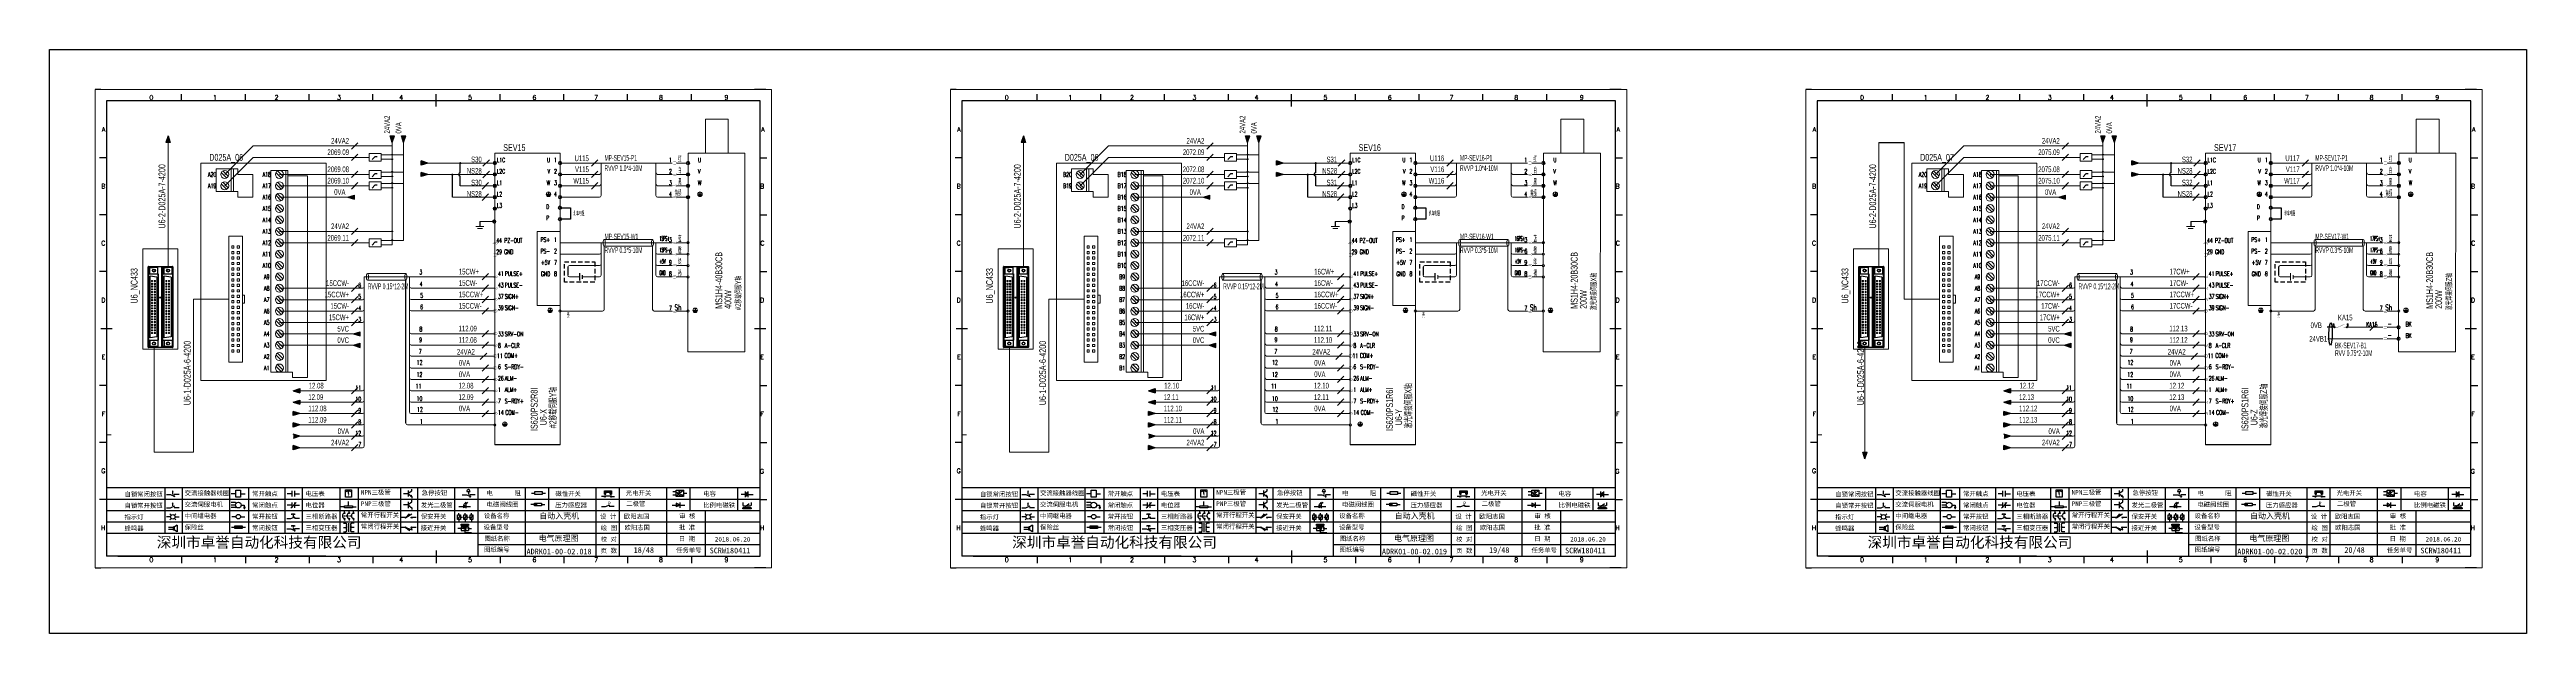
# Model space of a CAD drawing. Header units: millimetres. Extents: x 336 to 12810, y -1577 to 4105.
# Drawn here: x 10219 to 11306, y -364 to -108 of the extents above; entities that cross this region are included whole.
import ezdxf
from ezdxf.enums import TextEntityAlignment as Align

# ---------------------------------------------------------------- set-up
doc = ezdxf.new("R2010")
doc.units = ezdxf.units.MM
doc.linetypes.add('ACAD_ISO02W100', pattern=[15, 12, -3])
doc.linetypes.add('DASHED', pattern=[0.75, 0.5, -0.25])
for name, color, linetype in [('AE_BOR', 1, 'Continuous'), ('ELEMENT', 3, 'Continuous'), ('SYMS', 7, 'Continuous'), ('Z_OM_GAIKEI', 7, 'Continuous')]:
    doc.layers.add(name, color=color, linetype=linetype)
doc.layers.add('Dimension', color=3, linetype='Continuous', lineweight=13)
doc.styles.get("Standard").update_dxf_attribs({"font": ''})
doc.styles.add('WD', font='romans.shx', dxfattribs={"width": 0.8, "bigfont": 'gbcbig.shx'})
doc.styles.add('样式 8', font='arial.ttf', dxfattribs={"width": 0.6, "height": 2.5})
doc.styles.add('汉字', font='')
doc.styles.get('Standard').set_extended_font_data('SimSun')
doc.styles.get('汉字').set_extended_font_data('新宋体')

# ---------------------------------------------------------------- blocks, each defined once
blk = doc.blocks.new('磁性开关')
at = {"linetype": 'ByBlock'}
h = blk.add_hatch(dxfattribs=at)
h.set_pattern_fill('ANSI31', color=256, scale=0.1, style=0)
h.paths.add_polyline_path([(-1910.9, -776.7), (-1910.9, -775.3), (-1907.7, -775.3), (-1907.7, -776.7), (-1908.3, -776.7), (-1908.3, -775.8), (-1910.3, -775.8), (-1910.3, -776.7)])
for p, q in [((-1910.9, -777.8), (-1912.1, -777.8)), ((-1910.9, -776.7), (-1910.9, -775.3)), ((-1910.9, -775.3), (-1907.7, -775.3)), ((-1910.9, -776.7), (-1910.3, -776.7)), ((-1910.9, -777.4), (-1907.7, -777.4)), ((-1910.3, -776.7), (-1910.3, -775.8)), ((-1910.3, -775.8), (-1908.3, -775.8)), ((-1908.3, -776.7), (-1908.3, -775.8)), ((-1908.3, -776.7), (-1907.7, -776.7)), ((-1907.7, -775.3), (-1907.7, -776.7)), ((-1907.7, -777.8), (-1906.5, -777.8))]:
    blk.add_line(p, q, dxfattribs=at)
for centre in [(-1910.7, -777.8), (-1907.9, -777.8)]:
    blk.add_circle(centre, 0.225, dxfattribs=at)
blk = doc.blocks.new('*U6')
at = {"linetype": 'ByBlock'}
for p, q in [((-1911.9, -782.1), (-1910.1, -782.1)), ((-1910.1, -782.1), (-1908.2, -782.9)), ((-1909.2, -780.5), (-1909.2, -780.7)), ((-1909.2, -780.5), (-1908.9, -780.8)), ((-1909.2, -780.8), (-1909.2, -781.1)), ((-1909.2, -781.2), (-1909.2, -781.4)), ((-1909.2, -781.6), (-1909.2, -781.8)), ((-1909.2, -782), (-1909.2, -782.2)), ((-1909.2, -782.4), (-1909.2, -782.4)), ((-1908.5, -783.1), (-1908.5, -782.1)), ((-1906.3, -782.1), (-1908.5, -782.1))]:
    blk.add_line(p, q, dxfattribs=at)
blk = doc.blocks.new('*U8')
at = {"linetype": 'ByBlock'}
for p, q in [((-1911.9, -792.9), (-1910.1, -792.9)), ((-1910.1, -792.9), (-1908.2, -792.1)), ((-1908.9, -791.2), (-1909.2, -790.7)), ((-1909.2, -790.7), (-1909.2, -790.9)), ((-1909.2, -791.1), (-1909.2, -791.3)), ((-1909.2, -791.5), (-1909.2, -791.7)), ((-1909.2, -791.9), (-1909.2, -792.1)), ((-1909.2, -792.3), (-1909.2, -792.5)), ((-1906.3, -792.9), (-1908.5, -792.9))]:
    blk.add_line(p, q, dxfattribs=at)
blk = doc.blocks.new('蜂鸣器')
at = {"linetype": 'ByBlock'}
for p, q in [((-1908.8, -796.5), (-1911, -796.5)), ((-1908.8, -797.5), (-1911, -797.5)), ((-1908.3, -796.3), (-1908.8, -796.3)), ((-1908.8, -797.7), (-1908.8, -796.3)), ((-1908.3, -797.7), (-1908.8, -797.7)), ((-1907.2, -795.5), (-1908.3, -796.3)), ((-1908.3, -797.7), (-1908.3, -796.3)), ((-1907.2, -798.4), (-1908.3, -797.7)), ((-1907.2, -795.5), (-1907.2, -798.4))]:
    blk.add_line(p, q, dxfattribs=at)
blk = doc.blocks.new('指示灯')
at = {"linetype": 'ByBlock'}
for p, q in [((-1854.2, -776.9), (-1856.1, -776.9)), ((-1854.6, -775.6), (-1854, -776.2)), ((-1854.6, -778.2), (-1854, -777.6)), ((-1851.9, -775.6), (-1852.5, -776.2)), ((-1851.9, -778.2), (-1852.5, -777.6)), ((-1852.3, -776.9), (-1850.5, -776.9))]:
    blk.add_line(p, q, dxfattribs=at)
blk.add_circle((-1853.3, -776.9), 0.992, dxfattribs=at)
blk = doc.blocks.new('光电开关')
at = {"linetype": 'ByBlock'}
h = blk.add_hatch(dxfattribs=at)
h.set_pattern_fill('ANSI31', color=256, scale=0.01, style=0)
h.set_pattern_definition([(45, (0.172267, 0), (-0.0224506403, 0.0224506403), [])])
h.paths.add_polyline_path([(-1882.4, -776.3), (-1882.5, -775.9), (-1882.7, -776.1)])
h.paths.add_polyline_path([(-1882.9, -776.2), (-1882.4, -776.3), (-1882.7, -776.1)])
h.paths.add_polyline_path([(-1883.1, -776.9), (-1883.1, -776.5), (-1883.3, -776.6)])
h.paths.add_polyline_path([(-1883.5, -776.8), (-1883.1, -776.9), (-1883.3, -776.6)])
for p, q in [((-1884, -776), (-1885.6, -776)), ((-1884, -777.4), (-1885.6, -777.4)), ((-1880.9, -775.3), (-1884, -778.1)), ((-1883.8, -776.1), (-1883.1, -776.9)), ((-1883.1, -776.5), (-1883.5, -776.8)), ((-1883.1, -776.9), (-1883.5, -776.8)), ((-1883.1, -775.6), (-1882.4, -776.3)), ((-1883.1, -776.9), (-1883.1, -776.5)), ((-1882.5, -775.9), (-1882.9, -776.2)), ((-1882.4, -776.3), (-1882.9, -776.2)), ((-1882.8, -777.5), (-1882.2, -777.5)), ((-1882.4, -776.3), (-1882.5, -775.9)), ((-1882.2, -777.5), (-1882.2, -777.1)), ((-1882.2, -777.1), (-1881.8, -777.1)), ((-1881.8, -777.5), (-1881.8, -777.1)), ((-1881.2, -777.5), (-1881.8, -777.5)), ((-1879.4, -776.7), (-1880.9, -776.7))]:
    blk.add_line(p, q, dxfattribs=at)
blk.add_lwpolyline([(-1884, -775.3), (-1880.9, -775.3), (-1880.9, -778.1), (-1884, -778.1)], close=True, dxfattribs=at)
blk = doc.blocks.new('交流接触器线圈')
at = {"linetype": 'ByBlock'}
for p, q in [((-1880.8, -781.8), (-1882.9, -781.8)), ((-1878.7, -781.8), (-1876.7, -781.8))]:
    blk.add_line(p, q, dxfattribs=at)
blk.add_lwpolyline([(-1880.8, -780.3), (-1878.7, -780.3), (-1878.7, -783.3), (-1880.8, -783.3)], close=True, dxfattribs=at)
blk = doc.blocks.new('交流伺服电机')
at = {"linetype": 'ByBlock'}
for p, q in [((-1881, -785.7), (-1882.9, -785.7)), ((-1881, -786.8), (-1882.9, -786.8)), ((-1881, -787.9), (-1882.9, -787.9)), ((-1881, -785.7), (-1880.7, -786)), ((-1881, -787.9), (-1880.7, -787.7)), ((-1878.5, -786.8), (-1877.1, -786.8)), ((-1877.5, -787.7), (-1876.6, -787.7)), ((-1877.4, -788), (-1876.7, -788)), ((-1877.2, -788.3), (-1876.9, -788.3)), ((-1877.1, -786.8), (-1877.1, -787.7))]:
    blk.add_line(p, q, dxfattribs=at)
blk.add_circle((-1879.7, -786.8), 1.24, dxfattribs=at)
blk = doc.blocks.new('中间继电器')
at = {"linetype": 'ByBlock'}
for p, q in [((-1880.7, -791.9), (-1882.5, -791.9)), ((-1878.7, -791.9), (-1876.9, -791.9))]:
    blk.add_line(p, q, dxfattribs=at)
blk.add_circle((-1879.7, -791.9), 0.992, dxfattribs=at)
blk = doc.blocks.new('保险丝')
at = {"linetype": 'ByBlock'}
blk.add_line((-1882.7, -796.5), (-1876.5, -796.5), dxfattribs=at)
blk.add_lwpolyline([(-1881.2, -795.9), (-1878.1, -795.9), (-1878.1, -797.1), (-1881.2, -797.1)], close=True, dxfattribs=at)
blk = doc.blocks.new('常开按钮')
at = {"linetype": 'ByBlock'}
for p, q in [((-1911.9, -787.7), (-1910.1, -787.7)), ((-1910.1, -787.7), (-1908.2, -786.9)), ((-1909.9, -785.7), (-1908.6, -785.7)), ((-1909.9, -785.7), (-1909.9, -786.1)), ((-1909.2, -785.7), (-1909.2, -785.9)), ((-1909.2, -786.1), (-1909.2, -786.3)), ((-1909.2, -786.4), (-1909.2, -786.7)), ((-1909.2, -786.8), (-1909.2, -787.1)), ((-1909.2, -787.2), (-1909.2, -787.4)), ((-1908.6, -785.7), (-1908.6, -786.1)), ((-1906.3, -787.7), (-1908.5, -787.7))]:
    blk.add_line(p, q, dxfattribs=at)
blk = doc.blocks.new('常开触点')
at = {"linetype": 'ByBlock'}
for p, q in [((-1853.8, -781.8), (-1855.9, -781.8)), ((-1853.8, -783), (-1853.8, -780.6)), ((-1852.6, -783), (-1852.6, -780.6)), ((-1852.6, -781.8), (-1850.5, -781.8))]:
    blk.add_line(p, q, dxfattribs=at)
blk = doc.blocks.new('常闭触点')
at = {"linetype": 'ByBlock'}
for p, q in [((-1853.8, -786.8), (-1855.9, -786.8)), ((-1852, -785.7), (-1854.4, -788.1)), ((-1853.8, -788), (-1853.8, -785.6)), ((-1852.6, -788), (-1852.6, -785.6)), ((-1852.6, -786.8), (-1850.5, -786.8))]:
    blk.add_line(p, q, dxfattribs=at)
blk = doc.blocks.new('常闭按钮')
at = {"linetype": 'ByBlock'}
for p, q in [((-1856.1, -792.3), (-1854.3, -792.3)), ((-1854.3, -792.3), (-1852.4, -793.1)), ((-1854.1, -790.8), (-1852.8, -790.8)), ((-1854.1, -790.8), (-1854.1, -791.2)), ((-1853.4, -790.8), (-1853.4, -791)), ((-1853.4, -791.2), (-1853.4, -791.4)), ((-1853.4, -791.6), (-1853.4, -791.8)), ((-1853.4, -792), (-1853.4, -792.2)), ((-1853.4, -792.4), (-1853.4, -792.5)), ((-1852.8, -790.8), (-1852.8, -791.2)), ((-1850.5, -792.3), (-1852.7, -792.3)), ((-1852.7, -792.3), (-1852.7, -793.4))]:
    blk.add_line(p, q, dxfattribs=at)
blk = doc.blocks.new('电磁阀线圈')
at = {"linetype": 'ByBlock'}
for p, q in [((-1854.6, -796.5), (-1856.2, -796.5)), ((-1854.6, -795.9), (-1853.7, -797.2)), ((-1853.7, -795.9), (-1854.6, -797.2)), ((-1853.7, -795.9), (-1853.7, -797.2)), ((-1851.5, -796.5), (-1850, -796.5))]:
    blk.add_line(p, q, dxfattribs=at)
blk.add_lwpolyline([(-1854.6, -795.9), (-1851.5, -795.9), (-1851.5, -797.2), (-1854.6, -797.2)], close=True, dxfattribs=at)
blk = doc.blocks.new('电压表')
at = {"linetype": 'ByBlock'}
for p, q in [((-1814.8, -780.7), (-1814.9, -781.1)), ((-1814.6, -781), (-1814.9, -781.1)), ((-1814.8, -780.7), (-1814.5, -782.3)), ((-1814.8, -780.7), (-1814.6, -781))]:
    blk.add_line(p, q, dxfattribs=at)
blk.add_lwpolyline([(-1815.8, -780.3), (-1813.1, -780.3), (-1813.1, -783.5), (-1815.8, -783.5)], close=True, dxfattribs=at)
blk.add_arc((-1814.5, -782.3), 1.56, 46.8313, 133.1687, dxfattribs=at)
at = {"linetype": 'ByBlock', "insert": (-1814.7, -782.4), "char_height": 0.75, "width": 0.677, "attachment_point": 1}
blk.add_mtext('V', dxfattribs=at)
blk = doc.blocks.new('电位器')
at = {"linetype": 'ByBlock'}
for p, q in [((-1816.2, -787.8), (-1817.8, -787.8)), ((-1814.4, -787.3), (-1814.6, -787)), ((-1814.6, -787), (-1814.3, -787)), ((-1814.4, -787.3), (-1814.4, -785.4)), ((-1814.4, -787.3), (-1814.3, -787)), ((-1812.7, -787.8), (-1811.1, -787.8))]:
    blk.add_line(p, q, dxfattribs=at)
blk.add_lwpolyline([(-1816.2, -787.3), (-1812.7, -787.3), (-1812.7, -788.2), (-1816.2, -788.2)], close=True, dxfattribs=at)
blk = doc.blocks.new('三相断路器')
at = {"linetype": 'ByBlock'}
for p, q in [((-1817.1, -791.7), (-1816.7, -791.7)), ((-1816.4, -791.7), (-1816, -791.7)), ((-1816.2, -790.3), (-1816.2, -789.7)), ((-1816.2, -793.2), (-1816.2, -793.8)), ((-1815.8, -791.7), (-1815.3, -791.7)), ((-1815.1, -791.7), (-1814.7, -791.7)), ((-1814.4, -791.7), (-1814, -791.7)), ((-1814.2, -790.3), (-1814.2, -789.7)), ((-1814.2, -793.2), (-1814.2, -793.8)), ((-1813.7, -791.7), (-1813.3, -791.7)), ((-1812.2, -790.3), (-1812.2, -789.7)), ((-1812.2, -793.2), (-1812.2, -793.8))]:
    blk.add_line(p, q, dxfattribs=at)
for centre in [(-1816.2, -790.5), (-1816.2, -793), (-1814.2, -790.5), (-1814.2, -793), (-1812.2, -790.5), (-1812.2, -793)]:
    blk.add_circle(centre, 0.219, dxfattribs=at)
for centre in [(-1815.8, -791.7), (-1813.8, -791.7), (-1811.8, -791.7)]:
    blk.add_arc(centre, 1.32, 115.5791, 244.4209, dxfattribs=at)
blk = doc.blocks.new('三相变压器')
at = {"linetype": 'ByBlock'}
for p, q in [((-1816.7, -795), (-1815.4, -795)), ((-1816.7, -796.9), (-1815.4, -796.9)), ((-1816.7, -798.7), (-1815.4, -798.7)), ((-1815.4, -795), (-1815.4, -795.2)), ((-1815.4, -798.7), (-1815.4, -798.5)), ((-1814.3, -798.7), (-1814.3, -795)), ((-1812, -795), (-1813.3, -795)), ((-1813.3, -795), (-1813.3, -795.2)), ((-1812, -796.9), (-1813.3, -796.9)), ((-1813.3, -798.7), (-1813.3, -798.5)), ((-1812, -798.7), (-1813.3, -798.7))]:
    blk.add_line(p, q, dxfattribs=at)
for centre, start, end in [((-1815.4, -795.5), 270, 90), ((-1815.4, -796.1), 270, 90), ((-1815.4, -796.6), 270, 90), ((-1815.4, -797.1), 270, 90), ((-1815.4, -797.7), 270, 90), ((-1815.4, -798.2), 270, 90), ((-1813.3, -795.5), 90, 270), ((-1813.3, -796.1), 90, 270), ((-1813.3, -796.6), 90, 270), ((-1813.3, -797.1), 90, 270), ((-1813.3, -797.7), 90, 270), ((-1813.3, -798.2), 90, 270)]:
    blk.add_arc(centre, 0.271, start, end, dxfattribs=at)
blk = doc.blocks.new('压力感应器')
at = {"linetype": 'ByBlock'}
for p, q in [((-1817.4, -777.7), (-1815.6, -777.7)), ((-1815.6, -777.7), (-1813.7, -776.9)), ((-1811.8, -777.7), (-1814, -777.7))]:
    blk.add_line(p, q, dxfattribs=at)
at = {"linetype": 'ByBlock', "insert": (-1814.6, -775.5), "char_height": 1.68, "width": 1.224, "attachment_point": 1}
blk.add_mtext('{\\fNSimSun|b0|i0|c134|p49;P}', dxfattribs=at)
blk = doc.blocks.new('二极管')
at = {"linetype": 'ByBlock'}
for p, q in [((-1787.5, -776.8), (-1781.9, -776.8)), ((-1784, -776.8), (-1785.7, -775.9)), ((-1785.7, -775.9), (-1785.7, -777.6)), ((-1784, -776.8), (-1785.7, -777.6)), ((-1784, -778), (-1784, -775.6))]:
    blk.add_line(p, q, dxfattribs=at)
blk = doc.blocks.new('NPN三极管')
at = {"linetype": 'ByBlock'}
for p, q in [((-1785.7, -782), (-1787.8, -782)), ((-1785.7, -780.6), (-1785.7, -783.3)), ((-1785.7, -781.8), (-1784.1, -780.7)), ((-1785.7, -782.1), (-1784.1, -783.3)), ((-1784.4, -782.7), (-1784.7, -783.2)), ((-1784.1, -783.3), (-1784.4, -782.7)), ((-1784.1, -780.7), (-1784.1, -780)), ((-1784.1, -783.3), (-1784.7, -783.2)), ((-1784.1, -783.3), (-1784.1, -784))]:
    blk.add_line(p, q, dxfattribs=at)
blk = doc.blocks.new('PNP三极管')
at = {"linetype": 'ByBlock'}
for p, q in [((-1784.9, -786.7), (-1787, -786.7)), ((-1784.9, -785.4), (-1784.9, -788.1)), ((-1784.9, -786.6), (-1783.3, -785.4)), ((-1784.9, -786.9), (-1783.3, -788)), ((-1784.9, -786.9), (-1784.3, -787)), ((-1784.9, -786.9), (-1784.6, -787.4)), ((-1784.3, -787), (-1784.6, -787.4)), ((-1783.3, -785.4), (-1783.3, -784.7)), ((-1783.3, -788), (-1783.3, -788.7))]:
    blk.add_line(p, q, dxfattribs=at)
blk = doc.blocks.new('常开行程开关')
at = {"linetype": 'ByBlock'}
for p, q in [((-1786.3, -792.3), (-1788, -792.3)), ((-1785.9, -792.2), (-1784.5, -790.6)), ((-1785.9, -792.2), (-1783.4, -790.7)), ((-1784.5, -790.6), (-1784.2, -791.2)), ((-1781.5, -792.3), (-1783.2, -792.3))]:
    blk.add_line(p, q, dxfattribs=at)
for centre in [(-1786.1, -792.3), (-1783.4, -792.3)]:
    blk.add_circle(centre, 0.219, dxfattribs=at)
blk = doc.blocks.new('常闭行程开关')
at = {"linetype": 'ByBlock'}
for p, q in [((-1786.3, -796.6), (-1788.1, -796.6)), ((-1785.9, -796.7), (-1783.2, -797.7)), ((-1785.9, -796.7), (-1784.3, -798)), ((-1784.3, -798), (-1784.1, -797.4)), ((-1783.5, -796.8), (-1783.5, -797.8)), ((-1781.5, -796.6), (-1783.3, -796.6))]:
    blk.add_line(p, q, dxfattribs=at)
for centre in [(-1786.1, -796.6), (-1783.5, -796.6)]:
    blk.add_circle(centre, 0.219, dxfattribs=at)
blk = doc.blocks.new('电容')
at = {"linetype": 'ByBlock'}
for p, q in [((-1756.1, -781.8), (-1758.1, -781.8)), ((-1756.1, -783), (-1756.1, -780.6)), ((-1754.9, -780.8), (-1756.1, -781.5)), ((-1754.9, -781.4), (-1756.1, -782.2)), ((-1754.9, -782), (-1756.1, -782.7)), ((-1754.9, -783), (-1754.9, -780.6)), ((-1754.9, -781.8), (-1752.8, -781.8))]:
    blk.add_line(p, q, dxfattribs=at)
blk = doc.blocks.new('发光二极管')
at = {"linetype": 'ByBlock'}
for p, q in [((-1758, -786.8), (-1752.9, -786.8)), ((-1754.8, -786.8), (-1756, -786.2)), ((-1756, -786.2), (-1756, -787.4)), ((-1754.8, -786.8), (-1756, -787.4)), ((-1755.8, -785.9), (-1754.9, -785.1)), ((-1754.9, -785.1), (-1755.2, -785.2)), ((-1755.2, -785.2), (-1755, -785.4)), ((-1755.1, -785.9), (-1754.2, -785.1)), ((-1754.9, -785.1), (-1755, -785.4)), ((-1754.8, -787.6), (-1754.8, -785.9)), ((-1754.2, -785.1), (-1754.5, -785.2)), ((-1754.5, -785.2), (-1754.3, -785.4)), ((-1754.2, -785.1), (-1754.3, -785.4))]:
    blk.add_line(p, q, dxfattribs=at)
blk = doc.blocks.new('比例电磁阀')
at = {"linetype": 'ByBlock'}
for p, q in [((-1757.3, -775.4), (-1757.3, -776.7)), ((-1757.3, -776.7), (-1757.1, -776.7)), ((-1753.6, -777.7), (-1757.3, -777.7)), ((-1757.3, -778.1), (-1757.3, -777.7)), ((-1753.6, -778.1), (-1757.3, -778.1)), ((-1754.5, -776), (-1756.3, -777.4)), ((-1756.3, -777.4), (-1756.2, -777.3)), ((-1756.3, -777.4), (-1756.1, -777.4)), ((-1756.1, -777.4), (-1756.2, -777.3)), ((-1753.6, -776.7), (-1753.8, -776.7)), ((-1753.6, -775.4), (-1753.6, -776.7)), ((-1753.6, -777.7), (-1753.6, -778.1))]:
    blk.add_line(p, q, dxfattribs=at)
for centre in [(-1756.8, -776.7), (-1756.2, -776.7), (-1755.7, -776.7), (-1755.2, -776.7), (-1754.6, -776.7), (-1754.1, -776.7)]:
    blk.add_arc(centre, 0.271, 180, 0, dxfattribs=at)
blk = doc.blocks.new('保安开关')
at = {"linetype": 'ByBlock'}
for p, q in [((-1757.3, -790.8), (-1758.6, -792.8)), ((-1758, -790.8), (-1758, -790)), ((-1758, -792.8), (-1758, -793.6)), ((-1757.3, -791.8), (-1756.7, -791.8)), ((-1756.4, -791.8), (-1755.9, -791.8)), ((-1754.5, -790.8), (-1755.8, -792.8)), ((-1755.2, -790.8), (-1755.2, -790)), ((-1755.2, -792.8), (-1755.2, -793.6)), ((-1754.5, -791.8), (-1754.1, -791.8)), ((-1753.7, -791.8), (-1753.1, -791.8)), ((-1751.8, -790.8), (-1753, -792.8)), ((-1752.4, -790.8), (-1752.4, -790)), ((-1752.4, -792.8), (-1752.4, -793.6))]:
    blk.add_line(p, q, dxfattribs=at)
for points in [[(-1758.6, -790.8), (-1757.3, -790.8), (-1757.3, -792.8), (-1758.6, -792.8)], [(-1755.8, -790.8), (-1754.5, -790.8), (-1754.5, -792.8), (-1755.8, -792.8)], [(-1753, -790.8), (-1751.8, -790.8), (-1751.8, -792.8), (-1753, -792.8)]]:
    blk.add_lwpolyline(points, close=True, dxfattribs=at)
blk = doc.blocks.new('接近开关')
at = {"linetype": 'ByBlock'}
h = blk.add_hatch(dxfattribs=at)
h.set_pattern_fill('ANSI31', color=256, scale=0.01, style=0)
h.set_pattern_definition([(45, (-89.131516, -30.795668), (-0.0224506403, 0.0224506403), [])])
h.paths.add_polyline_path([(-1517, -1123.3), (-1517, -1122.8), (-1513.8, -1122.8), (-1513.8, -1123.3)])
for p, q in [((-1517.2, -1124.7), (-1518.4, -1124.7)), ((-1517, -1123.3), (-1517, -1122.8)), ((-1517, -1122.8), (-1513.8, -1122.8)), ((-1517, -1123.3), (-1513.8, -1123.3)), ((-1517, -1123.9), (-1513.8, -1123.9)), ((-1517, -1123.9), (-1517, -1125.5)), ((-1517, -1125.5), (-1513.8, -1125.5)), ((-1515.9, -1124.7), (-1516.4, -1124.7)), ((-1515.1, -1124.3), (-1515.9, -1124.7)), ((-1515.1, -1125.1), (-1515.9, -1124.7)), ((-1515.4, -1125.7), (-1515.4, -1126.4)), ((-1515.4, -1126.4), (-1512.4, -1126.4)), ((-1515.3, -1124.5), (-1515.2, -1124.5)), ((-1515.3, -1124.5), (-1515.3, -1124.6)), ((-1515.3, -1124.9), (-1515.2, -1124.9)), ((-1515.1, -1124.3), (-1515.1, -1125.1)), ((-1515.1, -1124.5), (-1514.6, -1124.5)), ((-1515.1, -1124.9), (-1514.6, -1124.9)), ((-1513.8, -1122.8), (-1513.8, -1123.3)), ((-1513.8, -1123.9), (-1513.8, -1125.5)), ((-1513.5, -1124.7), (-1512.4, -1124.7))]:
    blk.add_line(p, q, dxfattribs=at)
for centre in [(-1517, -1124.7), (-1515.4, -1125.5), (-1513.8, -1124.7)]:
    blk.add_circle(centre, 0.225, dxfattribs=at)
blk = doc.blocks.new('电阻')
at = {"linetype": 'ByBlock'}
for p, q in [((-3.1, 0), (-1.6, 0)), ((1.6, 0), (3.1, 0))]:
    blk.add_line(p, q, dxfattribs=at)
blk.add_lwpolyline([(-1.6, 0.6), (1.6, 0.6), (1.6, -0.6), (-1.6, -0.6)], close=True, dxfattribs=at)
blk = doc.blocks.new('急停按钮')
at = {"linetype": 'ByBlock'}
for p, q in [((-1.9, 0), (0, 0)), ((0, 0), (1.9, -0.8)), ((0.1, 1.5), (1.6, 1.5)), ((0.8, 1.5), (0.8, 1.2)), ((0.8, 1.1), (0.8, 0.9)), ((0.8, 0.7), (0.8, 0.5)), ((0.8, 0.3), (0.8, 0.1)), ((3.8, 0), (1.5, 0)), ((1.5, 0), (1.5, -1.2)), ((0.8, -0.1), (0.8, -0.2))]:
    blk.add_line(p, q, dxfattribs=at)
blk.add_arc((0.8, 1.5), 0.774, 0, 180)
blk = doc.blocks.new('电控横A4')
for p, q in [((292, -5), (5, -5)), ((5, -5), (5, -205)), ((292, -205), (292, -5)), ((10, -205), (289.5, -205)), ((130.8, -205), (190.8, -205)), ((190.8, -205), (259.5, -205))]:
    blk.add_line(p, q)
at = {"lineweight": 9, "ltscale": 0.1}
for p, q in [((5, -151.6), (7, -151.6)), ((101.3, -205), (130.8, -205)), ((129.4, -205), (129.4, -205)), ((129.4, -205), (129.4, -205)), ((129.4, -205), (129.4, -205)), ((129.4, -205), (129.4, -205))]:
    blk.add_line(p, q, dxfattribs=at)
at = {"linetype": 'ByBlock'}
for p, q in [((292, -175), (5, -175)), ((292, -180), (5, -180)), ((292, -185), (5, -185)), ((292, -190), (5, -190)), ((292, -195), (5, -195)), ((292, -200), (168, -200))]:
    blk.add_line(p, q, dxfattribs=at)
at = {"color": 0, "lineweight": -2}
for p, q in [((30.6, -175), (30.6, -195)), ((38.3, -175), (38.3, -195)), ((59, -175), (59, -195)), ((67.4, -175), (67.4, -195)), ((83.3, -175), (83.3, -195)), ((90.9, -175), (90.9, -195)), ((107.4, -175), (107.4, -195)), ((115.5, -175), (115.5, -195)), ((134.1, -175), (134.1, -195)), ((141.5, -175), (141.5, -195)), ((157.8, -175), (157.8, -195)), ((168, -175), (168, -204.9)), ((188.8, -175), (188.8, -185)), ((199.1, -175), (199.1, -185)), ((219.9, -175), (219.9, -185)), ((230.1, -175), (230.1, -185)), ((250.9, -175), (250.9, -185)), ((261.2, -175), (261.2, -185)), ((282, -175), (282, -185)), ((188.8, -185), (188.8, -204.9)), ((219.9, -185), (219.9, -205)), ((230.1, -185), (230.1, -205)), ((250.9, -185), (250.9, -205)), ((267.8, -185), (267.8, -205))]:
    blk.add_line(p, q, dxfattribs=at)
at = {"color": 0, "ltscale": 2}
for p, q in [((292, -205), (292, -183.6)), ((101.3, -205), (5, -205)), ((259.5, -205), (289.5, -205)), ((259.5, -205), (292, -205))]:
    blk.add_line(p, q, dxfattribs=at)
at = {"layer": 'AE_BOR', "lineweight": 30}
for p, q in [((2.5, 0), (0, 0)), ((294.5, 0), (289.5, 0)), ((0, -210), (2.5, -210)), ((294.5, -210), (289.5, -210))]:
    blk.add_line(p, q, dxfattribs=at)
at = {"layer": 'AE_BOR', "color": 1, "lineweight": 15}
for p, q in [((0, 0), (297, 0)), ((0, -210), (0, 0)), ((297, 0), (297, -210)), ((297, -210), (0, -210))]:
    blk.add_line(p, q, dxfattribs=at)
at = {"layer": 'AE_BOR'}
for p, q in [((38, -5), (38, -2)), ((66, -5), (66, -2)), ((94, -5), (94, -2)), ((122, -5), (122, -2)), ((149.8, -5), (149.8, -2)), ((177.8, -5), (177.8, -2)), ((205.8, -5), (205.8, -2)), ((233.8, -5), (233.8, -2)), ((261.8, -5), (261.8, -2)), ((5, -30), (2, -30)), ((292, -30), (295, -30)), ((5, -55), (2, -55)), ((292, -55), (295, -55)), ((5, -80), (2, -80)), ((292, -80), (295, -80)), ((5, -130), (2, -130)), ((292, -130), (295, -130)), ((5, -155), (2, -155)), ((292, -155), (295, -155)), ((5, -180), (2, -180)), ((292, -180), (295, -180)), ((38, -205), (38, -208)), ((66, -205), (66, -208)), ((94, -205), (94, -208)), ((122, -205), (122, -208)), ((149.8, -205), (149.8, -208)), ((177.8, -205), (177.8, -208)), ((205.8, -205), (205.8, -208)), ((233.8, -205), (233.8, -208)), ((261.8, -205), (261.8, -208))]:
    blk.add_line(p, q, dxfattribs=at)
at = {"layer": 'AE_BOR', "color": 2, "lineweight": 30}
for p, q in [((149.8, -7.5), (149.8, -2.5)), ((2.5, -105), (7.5, -105)), ((289.5, -105), (294.5, -105)), ((149.8, -202.5), (149.8, -207.5)), ((149.8, -205), (149.8, -207.5))]:
    blk.add_line(p, q, dxfattribs=at)
at = {"linetype": 'ByBlock'}
for name, p in [('*U6', (1943.2, 604.2)), ('*U8', (1943.2, 609.2)), ('交流接触器线圈', (1942.6, 604.3)), ('交流伺服电机', (1942.6, 604.3)), ('常开触点', (1940.3, 604.3)), ('常闭触点', (1940.3, 604.3)), ('电位器', (1925.7, 604.5)), ('电压表', (1925.7, 604.5)), ('NPN三极管', (1923.2, 604.5)), ('PNP三极管', (1922.4, 604.3)), ('发光二极管', (1917.7, 603.7)), ('电磁阀线圈', (2047.5, 614.3)), ('压力感应器', (2039.7, 594.5)), ('磁性开关', (2134.5, 599)), ('二极管', (2040.9, 594.3)), ('光电开关', (2139.2, 599.3)), ('电容', (2041.7, 604)), ('比例电磁阀', (2041.7, 594)), ('指示灯', (1887.4, 589.2)), ('蜂鸣器', (1943.2, 604.2)), ('保险丝', (1942.6, 604.3)), ('中间继电器', (1942.6, 604.3)), ('常开按钮', (1996.1, 599.3)), ('常闭按钮', (1940.3, 599.3)), ('三相断路器', (1925.7, 604.5)), ('三相变压器', (1925.7, 604.5)), ('常闭行程开关', (1922.4, 604.3)), ('常开行程开关', (1922.4, 604.3)), ('保安开关', (1917.7, 604)), ('接近开关', (1677.7, 931.9))]:
    blk.add_blockref(name, p, dxfattribs=at)
for name, p in [('急停按钮', (163.1, -178)), ('电阻', (194.7, -177.2))]:
    blk.add_blockref(name, p)
at = {"char_height": 2, "attachment_point": 1, "style": '汉字'}
for s, insert in [('{\\fKaiTi_GB2312|b0|i0|c134|p49;自锁常闭按钮}', (12.9, -176.7)), ('{\\fKaiTi_GB2312|b0|i0|c134|p49;自锁常开按钮}', (12.9, -181.7)), ('{\\fKaiTi_GB2312|b0|i0|c134|p49;交流接触器线圈}', (39.3, -176.2)), ('{\\fKaiTi_GB2312|b0|i0|c134|p49;交流伺服电机}', (39.3, -181.2)), ('{\\fKaiTi_GB2312|b0|i0|c134|p49;常开触点}', (69, -176.5)), ('{\\fKaiTi_GB2312|b0|i0|c134|p49;常闭触点}', (69, -181.5)), ('{\\fKaiTi_GB2312|b0|i0|c134|p49;电压表}', (92.4, -176.5)), ('{\\fKaiTi_GB2312|b0|i0|c134|p49;电位器}', (92.4, -181.5)), ('{\\fKaiTi_GB2312|b0|i0|c134|p49;NPN三极管}', (116.7, -175.9)), ('{\\fKaiTi_GB2312|b0|i0|c134|p49;PNP三极管}', (116.7, -180.9)), ('{\\fKaiTi_GB2312|b0|i0|c134|p49;发光二极管}', (143, -181.5)), ('{\\fKaiTi_GB2312|b0|i0|c134|p49;急停按钮}', (143.4, -176.1)), ('{\\fKaiTi_GB2312|b0|i0|c134|p49;电      阻}', (171.9, -176.2)), ('{\\fKaiTi_GB2312|b0|i0|c134|p49;电磁阀线圈}', (171.9, -181.2)), ('{\\fKaiTi_GB2312|b0|i0|c134|p49;磁性开关}', (202.1, -176.5)), ('{\\fKaiTi_GB2312|b0|i0|c134|p49;压力感应器}', (202, -181.5)), ('{\\fKaiTi_GB2312|b0|i0|c134|p49;光电开关}', (233, -176.2)), ('{\\fKaiTi_GB2312|b0|i0|c134|p49;二极管}', (233.2, -180.9)), ('{\\fKaiTi_GB2312|b0|i0|c134|p49;比例电磁铁}', (267, -181.5)), ('{\\fKaiTi_GB2312|b0|i0|c134|p49;电容}', (267, -176.5)), ('{\\fKaiTi_GB2312|b0|i0|c134|p49;指示灯}', (12.9, -186.7)), ('{\\fKaiTi_GB2312|b0|i0|c134|p49;蜂鸣器}', (12.9, -191.7)), ('{\\fKaiTi_GB2312|b0|i0|c134|p49;保险丝}', (39.3, -191.2)), ('{\\fKaiTi_GB2312|b0|i0|c134|p49;中间继电器}', (39.3, -186.2)), ('{\\fKaiTi_GB2312|b0|i0|c134|p49;常开按钮}', (69, -186.5)), ('{\\fKaiTi_GB2312|b0|i0|c134|p49;常闭按钮}', (69, -191.5)), ('{\\fKaiTi_GB2312|b0|i0|c134|p49;三相断路器}', (92.4, -186.5)), ('{\\fKaiTi_GB2312|b0|i0|c134|p49;三相变压器}', (92.4, -191.5)), ('{\\fKaiTi_GB2312|b0|i0|c134|p49;常开行程开关}', (116.7, -185.9)), ('{\\fKaiTi_GB2312|b0|i0|c134|p49;常闭行程开关}', (116.7, -190.9)), ('{\\fKaiTi_GB2312|b0|i0|c134|p49;保安开关}', (143, -186.5)), ('{\\fKaiTi_GB2312|b0|i0|c134|p49;接近开关}', (143, -191.5)), ('设备型号', (170.6, -191.2)), ('设备名称', (170.7, -186.2)), ('{\\fKaiTi_GB2312|b0|i0|c134|p0;设 计}', (221.7, -186.5)), ('{\\fKaiTi_GB2312|b0|i0|c134|p0;绘 图}', (222, -191.5)), ('{\\fKaiTi_GB2312|b0|i0|c134|p0;批 准}', (256.3, -191.3)), ('{\\fKaiTi_GB2312|b0|i0|c134|p0;审 核}', (256.4, -186.3)), ('图纸编号', (170.8, -201)), ('图纸名称', (170.9, -196.2)), ('{\\fKaiTi_GB2312|b0|i0|c134|p0;校 对}', (222, -196.5)), ('{\\fKaiTi_GB2312|b0|i0|c134|p0;页 数}', (222, -201.5)), ('任务单号', (255.1, -201.3)), ('{\\fKaiTi_GB2312|b0|i0|c134|p0;日 期}', (256.3, -196.3))]:
    blk.add_mtext(s, dxfattribs=dict(at, insert=insert))
at = {"color": 0, "lineweight": -2, "insert": (27.1, -196.5), "char_height": 4.706, "width": 96.114, "attachment_point": 1}
blk.add_mtext('深圳市卓誉自动化科技有限公司', dxfattribs=at)
at = {"insert": (272.1, -196.5), "char_height": 2, "width": 60.254, "attachment_point": 1}
blk.add_mtext('{\\fKaiTi_GB2312|b0|i0|c134|p49;2018.06.20}', dxfattribs=at)
at = {"layer": 'AE_BOR', "style": 'WD'}
for s, p in [('0', (24.7, -4.5)), ('1', (52.6, -4.5)), ('2', (79.7, -4.5)), ('3', (107.1, -4.5)), ('4', (134.4, -4.5)), ('5', (164.6, -4.5)), ('6', (192.9, -4.5)), ('7', (220, -4.5)), ('8', (248.4, -4.5)), ('9', (277.2, -4.5)), ('0', (24.7, -207.5)), ('1', (52.6, -207.5)), ('2', (79.7, -207.5)), ('3', (107.1, -207.5)), ('4', (134.4, -207.5)), ('5', (164.6, -207.5)), ('6', (192.9, -207.5)), ('7', (220, -207.5)), ('8', (248.4, -207.5)), ('9', (277.2, -207.5))]:
    blk.add_text(s, height=2, dxfattribs=at).set_placement(p, align=Align.CENTER)
for s, p in [('A', (4.5, -17.5)), ('A', (294, -17.5)), ('B', (4.5, -42.5)), ('B', (293.8, -42.5)), ('C', (4.5, -67.5)), ('C', (293.9, -67.5)), ('D', (4.5, -92.5)), ('D', (293.8, -92.5)), ('E', (4.5, -117.5)), ('E', (293.7, -117.5)), ('F', (4.5, -142.5)), ('F', (293.7, -142.5)), ('F', (293.7, -142.5)), ('G', (4.5, -167.5)), ('G', (293.7, -167.7)), ('H', (4.5, -192.5)), ('H', (293.8, -192.5))]:
    blk.add_text(s, height=2, dxfattribs=at).set_placement(p, align=Align.MIDDLE_RIGHT)
blk = doc.blocks.new('WDDOT')
blk.add_hatch(color=256).paths.add_polyline_path([(0.5, 0, 1), (-0.5, 0, 1)])
blk.add_circle((0, 0), 0.5)
blk = doc.blocks.new('$element$00000498')
at = {"const_width": 0.0233}
for points in [[(0, 0), (0, -0.25)], [(-0.25, -0.2), (0, -0.75)], [(0, -0.75), (0, -1)]]:
    blk.add_lwpolyline(points, dxfattribs=at)
at = {"flags": 9}
blk.add_attdef('S', (0, 0), '', height=0.00000667, dxfattribs=at)
blk = doc.blocks.new('H_KA_NO')
at = {"lineweight": 0}
for centre in [(0.2, 0), (5.6, 0)]:
    blk.add_circle(centre, 0.2, dxfattribs=at)
at = {"layer": 'ELEMENT', "color": 1, "xscale": 5, "yscale": 5, "zscale": 5, "rotation": 270}
blk.add_blockref('$element$00000498', (5.4, 0), dxfattribs=at)
at = {"lineweight": 0, "style": 'WD', "width": 0.8}
blk.add_attdef('端子号', text='', height=1, dxfattribs=at).set_placement((0.2, 0.5), align=Align.RIGHT)
blk.add_attdef('端子号', (5.6, 0.5), '', height=1, dxfattribs=at)

msp = doc.modelspace()

# ---------------------------------------------------------------- hatches: boundary and pattern name
for points in [[(10269.842, -148.794), (10270.777, -145.876), (10271.712, -148.794)], [(10368.259, -145.917), (10369.194, -148.836), (10370.129, -145.917)], [(10373.259, -145.917), (10374.194, -148.836), (10375.129, -145.917)], [(10645.414, -148.794), (10646.349, -145.876), (10647.284, -148.794)], [(10743.831, -145.917), (10744.766, -148.836), (10745.701, -145.917)], [(10748.831, -145.917), (10749.766, -148.836), (10750.701, -145.917)], [(11119.402, -145.917), (11120.338, -148.836), (11121.273, -145.917)], [(11124.402, -145.917), (11125.338, -148.836), (11126.273, -145.917)], [(10369.391, -156.164, 1), (10368.998, -156.164, 1)], [(10381.911, -158.756), (10381.911, -156.886), (10384.829, -157.821)], [(10381.911, -163.756), (10381.911, -161.886), (10384.829, -162.821)], [(10744.962, -156.164, 1), (10744.569, -156.164, 1)], [(10757.482, -158.756), (10757.482, -156.886), (10760.401, -157.821)], [(10757.482, -163.756), (10757.482, -161.886), (10760.401, -162.821)], [(11120.534, -156.164, 1), (11120.141, -156.164, 1)], [(11133.054, -158.756), (11133.054, -156.886), (11135.973, -157.821)], [(11133.054, -163.756), (11133.054, -161.886), (11135.973, -162.821)], [(10349.757, -172.804), (10352.676, -173.739), (10352.676, -171.869)], [(10369.391, -163.664, 1), (10368.998, -163.664, 1)], [(10369.391, -168.664, 1), (10368.998, -168.664, 1)], [(10725.329, -172.804), (10728.247, -173.739), (10728.247, -171.869)], [(10744.962, -163.664, 1), (10744.569, -163.664, 1)], [(10744.962, -168.664, 1), (10744.569, -168.664, 1)], [(11100.901, -172.804), (11103.819, -173.739), (11103.819, -171.869)], [(11120.534, -163.664, 1), (11120.141, -163.664, 1)], [(11120.534, -168.664, 1), (11120.141, -168.664, 1)], [(10369.391, -187.804, 1), (10368.998, -187.804, 1)], [(10744.962, -187.804, 1), (10744.569, -187.804, 1)], [(11120.534, -187.804, 1), (11120.141, -187.804, 1)], [(10352.257, -232.804), (10355.176, -233.739), (10355.176, -231.869)], [(10352.257, -237.804), (10355.176, -238.739), (10355.176, -236.869)], [(10727.829, -232.804), (10730.747, -233.739), (10730.747, -231.869)], [(10727.829, -237.804), (10730.747, -238.739), (10730.747, -236.869)], [(11103.401, -232.804), (11106.319, -233.739), (11106.319, -231.869)], [(11103.401, -237.804), (11106.319, -238.739), (11106.319, -236.869)], [(10325.726, -257.808), (10328.644, -258.743), (10328.644, -256.873)], [(10701.298, -257.808), (10704.216, -258.743), (10704.216, -256.873)], [(11076.869, -257.808), (11079.788, -258.743), (11079.788, -256.873)], [(10325.726, -262.804), (10328.644, -263.739), (10328.644, -261.869)], [(10325.726, -268.735), (10325.726, -266.865), (10328.644, -267.8)], [(10325.726, -273.735), (10325.726, -271.865), (10328.644, -272.8)], [(10701.298, -262.804), (10704.216, -263.739), (10704.216, -261.869)], [(10701.298, -268.735), (10701.298, -266.865), (10704.216, -267.8)], [(10701.298, -273.735), (10701.298, -271.865), (10704.216, -272.8)], [(11076.869, -262.804), (11079.788, -263.739), (11079.788, -261.869)], [(11076.869, -268.735), (11076.869, -266.865), (11079.788, -267.8)], [(11076.869, -271.865), (11079.788, -272.8), (11076.869, -273.735)], [(10328.644, -277.8), (10325.726, -278.735), (10325.726, -276.865)], [(10325.726, -283.735), (10325.726, -281.865), (10328.644, -282.8)], [(10704.216, -277.8), (10701.298, -278.735), (10701.298, -276.865)], [(10701.298, -283.735), (10701.298, -281.865), (10704.216, -282.8)], [(11079.788, -277.8), (11076.869, -278.735), (11076.869, -276.865)], [(11076.869, -281.865), (11079.788, -282.8), (11076.869, -283.735)], [(11014.887, -284.701), (11015.822, -287.62), (11016.757, -284.701)]]:
    msp.add_hatch(color=256).paths.add_polyline_path(points)
at = {"lineweight": -2}
h = msp.add_hatch(color=0, dxfattribs=at)
edge = h.paths.add_edge_path()
edge.add_arc((10395.58, -162.901), 0.5, 0, 360)
h = msp.add_hatch(color=0, dxfattribs=at)
edge = h.paths.add_edge_path()
edge.add_arc((10399.085, -157.877), 0.5, 0, 360)
h = msp.add_hatch(color=0, dxfattribs=at)
edge = h.paths.add_edge_path()
edge.add_arc((10771.152, -162.901), 0.5, 0, 360)
h = msp.add_hatch(color=0, dxfattribs=at)
edge = h.paths.add_edge_path()
edge.add_arc((10774.657, -157.877), 0.5, 0, 360)
h = msp.add_hatch(color=0, dxfattribs=at)
edge = h.paths.add_edge_path()
edge.add_arc((11146.724, -162.901), 0.5, 0, 360)
h = msp.add_hatch(color=0, dxfattribs=at)
edge = h.paths.add_edge_path()
edge.add_arc((11150.228, -157.877), 0.5, 0, 360)

# ---------------------------------------------------------------- linework, layer by layer
for p, q in [((10270.777, -145.876), (10269.842, -148.794)), ((10271.712, -148.794), (10269.842, -148.794)), ((10270.777, -145.876), (10271.712, -148.794)), ((10368.259, -145.917), (10370.129, -145.917)), ((10369.194, -148.836), (10368.259, -145.917)), ((10369.194, -148.836), (10370.129, -145.917)), ((10373.259, -145.917), (10375.129, -145.917)), ((10374.194, -148.836), (10373.259, -145.917)), ((10374.194, -148.836), (10375.129, -145.917)), ((10646.349, -145.876), (10645.414, -148.794)), ((10647.284, -148.794), (10645.414, -148.794)), ((10646.349, -145.876), (10647.284, -148.794)), ((10744.766, -148.836), (10743.831, -145.917)), ((10743.831, -145.917), (10745.701, -145.917)), ((10744.766, -148.836), (10745.701, -145.917)), ((10749.766, -148.836), (10748.831, -145.917)), ((10748.831, -145.917), (10750.701, -145.917)), ((10749.766, -148.836), (10750.701, -145.917)), ((11119.402, -145.917), (11121.273, -145.917)), ((11120.338, -148.836), (11119.402, -145.917)), ((11120.338, -148.836), (11121.273, -145.917)), ((11124.402, -145.917), (11126.273, -145.917)), ((11125.338, -148.836), (11124.402, -145.917)), ((11125.338, -148.836), (11126.273, -145.917)), ((10381.911, -158.756), (10381.911, -156.886)), ((10384.829, -157.821), (10381.911, -156.886)), ((10384.829, -157.821), (10381.911, -158.756)), ((10381.911, -163.756), (10381.911, -161.886)), ((10384.829, -162.821), (10381.911, -161.886)), ((10384.829, -162.821), (10381.911, -163.756)), ((10395.663, -172.808), (10395.663, -162.821)), ((10399.081, -162.085), (10399.081, -157.821)), ((10757.482, -158.756), (10757.482, -156.886)), ((10760.401, -157.821), (10757.482, -156.886)), ((10760.401, -157.821), (10757.482, -158.756)), ((10757.482, -163.756), (10757.482, -161.886)), ((10760.401, -162.821), (10757.482, -161.886)), ((10760.401, -162.821), (10757.482, -163.756)), ((10771.235, -172.808), (10771.235, -162.821)), ((10774.652, -162.085), (10774.652, -157.821)), ((11133.054, -158.756), (11133.054, -156.886)), ((11135.973, -157.821), (11133.054, -156.886)), ((11135.973, -157.821), (11133.054, -158.756)), ((11133.054, -163.756), (11133.054, -161.886)), ((11135.973, -162.821), (11133.054, -161.886)), ((11135.973, -162.821), (11133.054, -163.756)), ((11146.807, -172.808), (11146.807, -162.821)), ((11150.224, -162.085), (11150.224, -157.821)), ((10349.757, -172.804), (10352.676, -171.869)), ((10349.757, -172.804), (10352.676, -173.739)), ((10352.676, -173.739), (10352.676, -171.869)), ((10399.081, -167.808), (10399.081, -163.557)), ((10437.835, -170.723), (10437.835, -171.513)), ((10504.325, -170.723), (10504.325, -171.513)), ((10725.329, -172.804), (10728.247, -171.869)), ((10725.329, -172.804), (10728.247, -173.739)), ((10728.247, -173.739), (10728.247, -171.869)), ((10774.652, -167.808), (10774.652, -163.557)), ((10813.407, -170.723), (10813.407, -171.513)), ((10879.897, -170.723), (10879.897, -171.513)), ((11100.901, -172.804), (11103.819, -171.869)), ((11100.901, -172.804), (11103.819, -173.739)), ((11103.819, -173.739), (11103.819, -171.869)), ((11150.224, -167.808), (11150.224, -163.557)), ((11188.979, -170.723), (11188.979, -171.513)), ((11255.469, -170.723), (11255.469, -171.513)), ((10407.703, -183.513), (10407.703, -185.694)), ((10442.888, -177.401), (10447.474, -177.471)), ((10447.474, -182.401), (10442.888, -182.401)), ((10447.474, -177.471), (10447.474, -182.401)), ((10783.275, -183.513), (10783.275, -185.694)), ((10818.46, -177.401), (10823.045, -177.471)), ((10823.045, -182.401), (10818.46, -182.401)), ((10823.045, -177.471), (10823.045, -182.401)), ((11158.847, -183.513), (11158.847, -185.694)), ((11194.032, -177.401), (11198.617, -177.471)), ((11198.617, -182.401), (11194.032, -182.401)), ((11198.617, -177.471), (11198.617, -182.401)), ((10446.266, -203.57), (10446.266, -207.07)), ((10821.838, -203.57), (10821.838, -207.07)), ((11197.409, -203.57), (11197.409, -207.07)), ((10375.201, -272.062), (10375.201, -209.205)), ((10750.773, -272.062), (10750.773, -209.205)), ((11126.345, -272.062), (11126.345, -209.205)), ((10438.52, -221.688), (10438.52, -222.478)), ((10502.202, -221.688), (10502.202, -222.478)), ((10814.092, -221.688), (10814.092, -222.478)), ((10877.773, -221.688), (10877.773, -222.478)), ((11189.664, -221.688), (11189.664, -222.478)), ((11253.345, -221.688), (11253.345, -222.478)), ((10352.257, -232.804), (10355.176, -231.869)), ((10352.257, -232.804), (10355.176, -233.739)), ((10352.257, -237.804), (10355.176, -236.869)), ((10352.257, -237.804), (10355.176, -238.739)), ((10355.176, -233.739), (10355.176, -231.869)), ((10355.176, -238.739), (10355.176, -236.869)), ((10727.829, -232.804), (10730.747, -231.869)), ((10727.829, -232.804), (10730.747, -233.739)), ((10727.829, -237.804), (10730.747, -236.869)), ((10727.829, -237.804), (10730.747, -238.739)), ((10730.747, -233.739), (10730.747, -231.869)), ((10730.747, -238.739), (10730.747, -236.869)), ((11103.401, -232.804), (11106.319, -231.869)), ((11103.401, -232.804), (11106.319, -233.739)), ((11103.401, -237.804), (11106.319, -236.869)), ((11103.401, -237.804), (11106.319, -238.739)), ((11106.319, -233.739), (11106.319, -231.869)), ((11106.319, -238.739), (11106.319, -236.869)), ((11222.024, -229.898), (11218.703, -229.898)), ((10325.726, -257.808), (10328.644, -256.873)), ((10325.726, -257.808), (10328.644, -258.743)), ((10328.644, -256.873), (10328.644, -258.743)), ((10701.298, -257.808), (10704.216, -256.873)), ((10701.298, -257.808), (10704.216, -258.743)), ((10704.216, -256.873), (10704.216, -258.743)), ((11076.869, -257.808), (11079.788, -256.873)), ((11076.869, -257.808), (11079.788, -258.743)), ((11079.788, -256.873), (11079.788, -258.743)), ((10325.726, -262.804), (10328.644, -261.869)), ((10325.726, -262.804), (10328.644, -263.739)), ((10328.644, -267.8), (10325.726, -266.865)), ((10325.726, -268.735), (10325.726, -266.865)), ((10328.644, -267.8), (10325.726, -268.735)), ((10328.644, -272.8), (10325.726, -271.865)), ((10325.726, -273.735), (10325.726, -271.865)), ((10328.644, -261.869), (10328.644, -263.739)), ((10418.628, -271.672), (10418.628, -272.462)), ((10701.298, -262.804), (10704.216, -261.869)), ((10701.298, -262.804), (10704.216, -263.739)), ((10704.216, -267.8), (10701.298, -266.865)), ((10701.298, -268.735), (10701.298, -266.865)), ((10704.216, -267.8), (10701.298, -268.735)), ((10704.216, -272.8), (10701.298, -271.865)), ((10701.298, -273.735), (10701.298, -271.865)), ((10704.216, -261.869), (10704.216, -263.739)), ((10794.2, -271.672), (10794.2, -272.462)), ((11076.869, -262.804), (11079.788, -261.869)), ((11076.869, -262.804), (11079.788, -263.739)), ((11079.788, -267.8), (11076.869, -266.865)), ((11076.869, -268.735), (11076.869, -266.865)), ((11079.788, -267.8), (11076.869, -268.735)), ((11079.788, -272.8), (11076.869, -271.865)), ((11076.869, -273.735), (11076.869, -271.865)), ((11079.788, -261.869), (11079.788, -263.739)), ((11169.771, -271.672), (11169.771, -272.462)), ((10328.644, -272.8), (10325.726, -273.735)), ((10328.644, -277.8), (10325.726, -276.865)), ((10328.644, -277.8), (10325.726, -278.735)), ((10328.644, -282.8), (10325.726, -281.865)), ((10325.726, -283.735), (10325.726, -281.865)), ((10442.888, -281.609), (10414.26, -281.609)), ((10704.216, -272.8), (10701.298, -273.735)), ((10704.216, -277.8), (10701.298, -276.865)), ((10704.216, -277.8), (10701.298, -278.735)), ((10704.216, -282.8), (10701.298, -281.865)), ((10701.298, -283.735), (10701.298, -281.865)), ((10818.46, -281.609), (10789.832, -281.609)), ((11079.788, -272.8), (11076.869, -273.735)), ((11079.788, -277.8), (11076.869, -276.865)), ((11079.788, -277.8), (11076.869, -278.735)), ((11076.869, -283.735), (11076.869, -281.865)), ((11079.788, -282.8), (11076.869, -281.865)), ((11194.032, -281.609), (11165.403, -281.609)), ((10328.644, -282.8), (10325.726, -283.735)), ((10704.216, -282.8), (10701.298, -283.735)), ((11014.887, -284.701), (11016.757, -284.701)), ((11015.822, -287.62), (11014.887, -284.701)), ((11015.822, -287.62), (11016.757, -284.701)), ((11079.788, -282.8), (11076.869, -283.735))]:
    msp.add_line(p, q)
at = {"color": 3, "lineweight": 0}
for p, q in [((10270.777, -203.66), (10270.777, -148.794)), ((10646.349, -203.66), (10646.349, -148.794)), ((11021.921, -203.66), (11021.921, -148.794)), ((11033.033, -148.794), (11033.033, -217.521)), ((10319.65, -192.808), (10359.111, -192.808)), ((10695.221, -192.808), (10734.683, -192.808)), ((11070.793, -192.808), (11110.255, -192.808)), ((10319.65, -212.804), (10356.14, -212.804)), ((10414.26, -207.745), (10356.89, -207.745)), ((10414.26, -212.745), (10377.515, -212.745)), ((10695.221, -212.804), (10731.711, -212.804)), ((10789.832, -207.745), (10732.461, -207.745)), ((10789.832, -212.745), (10753.087, -212.745)), ((11070.793, -212.804), (11107.283, -212.804)), ((11165.403, -207.745), (11108.033, -207.745)), ((11165.403, -212.745), (11128.659, -212.745)), ((10297.402, -217.521), (10281.889, -217.521)), ((10281.889, -217.521), (10281.889, -284.701)), ((10319.65, -217.804), (10356.14, -217.804)), ((10319.65, -222.804), (10356.14, -222.804)), ((10319.65, -227.804), (10356.14, -227.804)), ((10414.26, -217.745), (10377.515, -217.745)), ((10377.515, -222.745), (10414.26, -222.745)), ((10657.461, -217.521), (10657.461, -284.701)), ((10672.974, -217.521), (10657.461, -217.521)), ((10695.221, -217.804), (10731.711, -217.804)), ((10695.221, -222.804), (10731.711, -222.804)), ((10695.221, -227.804), (10731.711, -227.804)), ((10789.832, -217.745), (10753.087, -217.745)), ((10753.087, -222.745), (10789.832, -222.745)), ((11048.545, -217.521), (11033.033, -217.521)), ((11070.793, -217.804), (11107.283, -217.804)), ((11070.793, -222.804), (11107.283, -222.804)), ((11070.793, -227.804), (11107.283, -227.804)), ((11165.403, -217.745), (11128.659, -217.745)), ((11128.659, -222.745), (11165.403, -222.745)), ((10264.678, -284.701), (10264.678, -238.779)), ((10377.515, -232.745), (10414.26, -232.745)), ((10377.515, -237.749), (10414.26, -237.749)), ((10640.25, -284.701), (10640.25, -238.779)), ((10753.087, -232.745), (10789.832, -232.745)), ((10753.087, -237.749), (10789.832, -237.749)), ((11015.822, -284.701), (11015.822, -238.779)), ((11128.659, -232.745), (11165.403, -232.745)), ((11128.659, -237.749), (11165.403, -237.749)), ((10377.515, -242.544), (10414.26, -242.544)), ((10753.087, -242.544), (10789.832, -242.544)), ((11128.659, -242.544), (11165.403, -242.544)), ((10264.688, -284.701), (10281.889, -284.701)), ((10640.26, -284.701), (10657.461, -284.701))]:
    msp.add_line(p, q, dxfattribs=at)
at = {"lineweight": 0}
for p, q in [((10295.63, -162.841), (10308.168, -150.304)), ((10308.168, -150.304), (10369.194, -150.304)), ((10369.194, -193.668), (10369.194, -148.836)), ((10374.194, -191.774), (10374.194, -148.836)), ((10671.202, -162.841), (10683.739, -150.304)), ((10683.739, -150.304), (10744.766, -150.304)), ((10744.766, -193.668), (10744.766, -148.836)), ((10749.766, -191.774), (10749.766, -148.836)), ((11046.773, -162.841), (11059.311, -150.304)), ((11059.311, -150.304), (11120.338, -150.304)), ((11120.338, -193.668), (11120.338, -148.836)), ((11125.338, -191.774), (11125.338, -148.836)), ((10301.38, -160.304), (10291.886, -160.304)), ((10291.886, -170.304), (10291.886, -160.304)), ((10295.63, -167.841), (10308.168, -155.304)), ((10298.449, -170.304), (10298.449, -160.304)), ((10299.449, -170.304), (10299.449, -160.304)), ((10301.38, -162.804), (10301.38, -160.304)), ((10307.944, -162.804), (10301.38, -162.804)), ((10307.944, -162.804), (10307.944, -172.804)), ((10308.168, -155.304), (10359.111, -155.304)), ((10315.868, -249.591), (10315.868, -161.017)), ((10323.432, -161.017), (10315.868, -161.017)), ((10319.65, -162.804), (10359.111, -162.804)), ((10322.432, -249.591), (10322.432, -161.017)), ((10323.432, -249.591), (10323.432, -161.017)), ((10364.368, -154.27), (10368.849, -154.27)), ((10364.368, -156.164), (10369.194, -156.164)), ((10364.368, -161.77), (10368.849, -161.77)), ((10369.521, -154.27), (10374.194, -154.27)), ((10369.521, -161.77), (10374.194, -161.77)), ((10414.128, -157.821), (10384.829, -157.821)), ((10414.128, -162.821), (10384.829, -162.821)), ((10442.888, -157.804), (10492.085, -157.804)), ((10442.888, -162.804), (10460.153, -162.804)), ((10460.903, -172.054), (10460.903, -157.804)), ((10484.952, -172.054), (10484.952, -157.804)), ((10492.085, -162.804), (10485.702, -162.804)), ((10494.085, -157.804), (10498.327, -157.804)), ((10499.077, -162.804), (10494.085, -162.804)), ((10676.952, -160.304), (10667.457, -160.304)), ((10667.457, -170.304), (10667.457, -160.304)), ((10671.202, -167.841), (10683.739, -155.304)), ((10674.021, -170.304), (10674.021, -160.304)), ((10675.021, -170.304), (10675.021, -160.304)), ((10676.952, -162.804), (10676.952, -160.304)), ((10683.516, -162.804), (10676.952, -162.804)), ((10683.516, -162.804), (10683.516, -172.804)), ((10683.739, -155.304), (10734.683, -155.304)), ((10691.44, -249.591), (10691.44, -161.017)), ((10699.003, -161.017), (10691.44, -161.017)), ((10695.221, -162.804), (10734.683, -162.804)), ((10698.003, -249.591), (10698.003, -161.017)), ((10699.003, -249.591), (10699.003, -161.017)), ((10739.939, -154.27), (10744.421, -154.27)), ((10739.939, -156.164), (10744.766, -156.164)), ((10739.939, -161.77), (10744.421, -161.77)), ((10745.093, -154.27), (10749.766, -154.27)), ((10745.093, -161.77), (10749.766, -161.77)), ((10789.7, -157.821), (10760.401, -157.821)), ((10789.7, -162.821), (10760.401, -162.821)), ((10818.46, -157.804), (10867.657, -157.804)), ((10818.46, -162.804), (10835.725, -162.804)), ((10836.475, -172.054), (10836.475, -157.804)), ((10860.524, -172.054), (10860.524, -157.804)), ((10867.657, -162.804), (10861.274, -162.804)), ((10869.657, -157.804), (10873.899, -157.804)), ((10874.649, -162.804), (10869.657, -162.804)), ((11043.029, -170.304), (11043.029, -160.304)), ((11052.524, -160.304), (11043.029, -160.304)), ((11046.773, -167.841), (11059.311, -155.304)), ((11049.593, -170.304), (11049.593, -160.304)), ((11050.593, -170.304), (11050.593, -160.304)), ((11052.524, -162.804), (11052.524, -160.304)), ((11059.087, -162.804), (11052.524, -162.804)), ((11059.087, -162.804), (11059.087, -172.804)), ((11059.311, -155.304), (11110.255, -155.304)), ((11067.011, -249.591), (11067.011, -161.017)), ((11074.575, -161.017), (11067.011, -161.017)), ((11070.793, -162.804), (11110.255, -162.804)), ((11073.575, -249.591), (11073.575, -161.017)), ((11074.575, -249.591), (11074.575, -161.017)), ((11115.511, -154.27), (11119.992, -154.27)), ((11115.511, -156.164), (11120.338, -156.164)), ((11115.511, -161.77), (11119.992, -161.77)), ((11120.665, -154.27), (11125.338, -154.27)), ((11120.665, -161.77), (11125.338, -161.77)), ((11165.271, -157.821), (11135.973, -157.821)), ((11165.271, -162.821), (11135.973, -162.821)), ((11194.032, -157.804), (11243.228, -157.804)), ((11194.032, -162.804), (11211.297, -162.804)), ((11212.047, -172.054), (11212.047, -157.804)), ((11236.095, -172.054), (11236.095, -157.804)), ((11243.228, -162.804), (11236.845, -162.804)), ((11245.228, -157.804), (11249.471, -157.804)), ((11250.221, -162.804), (11245.228, -162.804)), ((10301.38, -170.304), (10291.886, -170.304)), ((10301.38, -172.804), (10301.38, -170.304)), ((10307.944, -172.804), (10301.38, -172.804)), ((10319.65, -167.804), (10359.111, -167.804)), ((10319.65, -172.804), (10349.757, -172.804)), ((10331.926, -163.471), (10323.432, -163.471)), ((10331.926, -163.471), (10331.926, -252.045)), ((10364.368, -163.664), (10369.194, -163.664)), ((10364.368, -166.77), (10368.849, -166.77)), ((10364.368, -168.664), (10369.194, -168.664)), ((10369.521, -166.77), (10374.194, -166.77)), ((10413.76, -172.808), (10395.663, -172.808)), ((10413.76, -167.808), (10399.081, -167.808)), ((10436.941, -171.52), (10438.73, -171.52)), ((10437.273, -171.948), (10438.397, -171.948)), ((10437.559, -172.295), (10438.132, -172.295)), ((10442.888, -167.804), (10460.153, -167.804)), ((10442.888, -172.804), (10460.153, -172.804)), ((10492.085, -167.804), (10485.702, -167.804)), ((10492.085, -172.804), (10485.702, -172.804)), ((10499.077, -167.808), (10494.085, -167.808)), ((10499.077, -172.812), (10494.085, -172.812)), ((10503.431, -171.52), (10505.22, -171.52)), ((10503.763, -171.948), (10504.888, -171.948)), ((10504.049, -172.295), (10504.622, -172.295)), ((10676.952, -170.304), (10667.457, -170.304)), ((10676.952, -172.804), (10676.952, -170.304)), ((10683.516, -172.804), (10676.952, -172.804)), ((10695.221, -167.804), (10734.683, -167.804)), ((10695.221, -172.804), (10725.329, -172.804)), ((10707.498, -163.471), (10699.003, -163.471)), ((10707.498, -163.471), (10707.498, -252.045)), ((10739.939, -163.664), (10744.766, -163.664)), ((10739.939, -166.77), (10744.421, -166.77)), ((10739.939, -168.664), (10744.766, -168.664)), ((10745.093, -166.77), (10749.766, -166.77)), ((10789.332, -172.808), (10771.235, -172.808)), ((10789.332, -167.808), (10774.652, -167.808)), ((10812.513, -171.52), (10814.301, -171.52)), ((10812.845, -171.948), (10813.969, -171.948)), ((10813.13, -172.295), (10813.704, -172.295)), ((10818.46, -167.804), (10835.725, -167.804)), ((10818.46, -172.804), (10835.725, -172.804)), ((10867.657, -167.804), (10861.274, -167.804)), ((10867.657, -172.804), (10861.274, -172.804)), ((10874.649, -167.808), (10869.657, -167.808)), ((10874.649, -172.812), (10869.657, -172.812)), ((10879.003, -171.52), (10880.791, -171.52)), ((10879.335, -171.948), (10880.459, -171.948)), ((10879.621, -172.295), (10880.194, -172.295)), ((11052.524, -170.304), (11043.029, -170.304)), ((11052.524, -172.804), (11052.524, -170.304)), ((11059.087, -172.804), (11052.524, -172.804)), ((11070.793, -167.804), (11110.255, -167.804)), ((11070.793, -172.804), (11100.901, -172.804)), ((11083.07, -163.471), (11074.575, -163.471)), ((11083.07, -163.471), (11083.07, -252.045)), ((11115.511, -163.664), (11120.338, -163.664)), ((11115.511, -166.77), (11119.992, -166.77)), ((11115.511, -168.664), (11120.338, -168.664)), ((11120.665, -166.77), (11125.338, -166.77)), ((11164.903, -172.808), (11146.807, -172.808)), ((11164.903, -167.808), (11150.224, -167.808)), ((11188.084, -171.52), (11189.873, -171.52)), ((11188.417, -171.948), (11189.541, -171.948)), ((11188.702, -172.295), (11189.275, -172.295)), ((11194.032, -167.804), (11211.297, -167.804)), ((11194.032, -172.804), (11211.297, -172.804)), ((11243.228, -167.804), (11236.845, -167.804)), ((11243.228, -172.804), (11236.845, -172.804)), ((11250.221, -167.808), (11245.228, -167.808)), ((11250.221, -172.812), (11245.228, -172.812)), ((11254.575, -171.52), (11256.363, -171.52)), ((11254.907, -171.948), (11256.031, -171.948)), ((11255.192, -172.295), (11255.766, -172.295)), ((10414.01, -183.513), (10407.703, -183.513)), ((10789.582, -183.513), (10783.275, -183.513)), ((11165.153, -183.513), (11158.847, -183.513)), ((10319.65, -187.804), (10369.194, -187.804)), ((10364.368, -191.774), (10368.849, -191.774)), ((10364.368, -193.668), (10369.194, -193.668)), ((10369.521, -191.774), (10374.194, -191.774)), ((10405.915, -185.708), (10409.492, -185.708)), ((10406.579, -186.566), (10408.827, -186.566)), ((10492.085, -192.82), (10442.888, -192.82)), ((10460.903, -207.07), (10460.903, -192.82)), ((10462.312, -194.285), (10462.312, -222.078)), ((10462.312, -194.285), (10483.494, -194.285)), ((10462.333, -191.356), (10483.494, -191.355)), ((10483.494, -194.285), (10483.494, -222.07)), ((10484.952, -207.07), (10484.952, -192.82)), ((10499.077, -192.824), (10494.085, -192.824)), ((10695.221, -187.804), (10744.766, -187.804)), ((10739.939, -191.774), (10744.421, -191.774)), ((10739.939, -193.668), (10744.766, -193.668)), ((10745.093, -191.774), (10749.766, -191.774)), ((10781.486, -185.708), (10785.063, -185.708)), ((10782.151, -186.566), (10784.399, -186.566)), ((10867.657, -192.82), (10818.46, -192.82)), ((10836.475, -207.07), (10836.475, -192.82)), ((10837.884, -194.285), (10837.884, -222.078)), ((10837.884, -194.285), (10859.066, -194.285)), ((10837.904, -191.356), (10859.066, -191.355)), ((10859.066, -194.285), (10859.066, -222.07)), ((10860.524, -207.07), (10860.524, -192.82)), ((10874.649, -192.824), (10869.657, -192.824)), ((11070.793, -187.804), (11120.338, -187.804)), ((11115.511, -191.774), (11119.992, -191.774)), ((11115.511, -193.668), (11120.338, -193.668)), ((11120.665, -191.774), (11125.338, -191.774)), ((11157.058, -185.708), (11160.635, -185.708)), ((11157.722, -186.566), (11159.971, -186.566)), ((11243.228, -192.82), (11194.032, -192.82)), ((11212.047, -207.07), (11212.047, -192.82)), ((11213.456, -194.285), (11213.456, -222.078)), ((11213.456, -194.285), (11234.637, -194.285)), ((11213.476, -191.356), (11234.637, -191.355)), ((11234.637, -194.285), (11234.637, -222.07)), ((11236.095, -207.07), (11236.095, -192.82)), ((11250.221, -192.824), (11245.228, -192.824)), ((10358.319, -206.281), (10375.162, -206.279)), ((10442.888, -197.82), (10460.153, -197.82)), ((10447.016, -202.82), (10460.153, -202.82)), ((10492.085, -197.82), (10485.702, -197.82)), ((10492.085, -202.82), (10485.702, -202.82)), ((10499.077, -197.828), (10494.085, -197.828)), ((10499.077, -202.828), (10494.085, -202.828)), ((10733.891, -206.281), (10750.733, -206.279)), ((10818.46, -197.82), (10835.725, -197.82)), ((10822.588, -202.82), (10835.725, -202.82)), ((10867.657, -197.82), (10861.274, -197.82)), ((10867.657, -202.82), (10861.274, -202.82)), ((10874.649, -197.828), (10869.657, -197.828)), ((10874.649, -202.828), (10869.657, -202.828)), ((11109.462, -206.281), (11126.305, -206.279)), ((11194.032, -197.82), (11211.297, -197.82)), ((11198.159, -202.82), (11211.297, -202.82)), ((11243.228, -197.82), (11236.845, -197.82)), ((11243.228, -202.82), (11236.845, -202.82)), ((11250.221, -197.828), (11245.228, -197.828)), ((11250.221, -202.828), (11245.228, -202.828)), ((10356.89, -207.745), (10356.89, -282.05)), ((10358.299, -209.21), (10375.162, -209.21)), ((10376.746, -267.058), (10376.746, -207.745)), ((10451.493, -207.82), (10447.016, -207.82)), ((10452.689, -207.82), (10460.153, -207.82)), ((10492.085, -207.82), (10485.702, -207.82)), ((10499.077, -207.828), (10494.085, -207.828)), ((10732.461, -207.745), (10732.461, -282.05)), ((10733.87, -209.21), (10750.733, -209.21)), ((10752.317, -267.058), (10752.317, -207.745)), ((10827.065, -207.82), (10822.588, -207.82)), ((10828.261, -207.82), (10835.725, -207.82)), ((10867.657, -207.82), (10861.274, -207.82)), ((10874.649, -207.828), (10869.657, -207.828)), ((11108.033, -207.745), (11108.033, -282.05)), ((11109.442, -209.21), (11126.305, -209.21)), ((11127.889, -267.058), (11127.889, -207.745)), ((11202.637, -207.82), (11198.159, -207.82)), ((11203.832, -207.82), (11211.297, -207.82)), ((11243.228, -207.82), (11236.845, -207.82)), ((11250.221, -207.828), (11245.228, -207.828)), ((10437.626, -222.485), (10439.414, -222.485)), ((10437.958, -222.914), (10439.082, -222.914)), ((10438.244, -223.26), (10438.817, -223.26)), ((10442.888, -222.828), (10461.562, -222.828)), ((10492.085, -222.82), (10484.244, -222.82)), ((10499.077, -222.828), (10494.085, -222.828)), ((10501.307, -222.485), (10503.096, -222.485)), ((10501.64, -222.914), (10502.764, -222.914)), ((10501.925, -223.26), (10502.498, -223.26)), ((10813.198, -222.485), (10814.986, -222.485)), ((10813.53, -222.914), (10814.654, -222.914)), ((10813.815, -223.26), (10814.389, -223.26)), ((10818.46, -222.828), (10837.134, -222.828)), ((10867.657, -222.82), (10859.816, -222.82)), ((10874.649, -222.828), (10869.657, -222.828)), ((10876.879, -222.485), (10878.668, -222.485)), ((10877.211, -222.914), (10878.335, -222.914)), ((10877.497, -223.26), (10878.07, -223.26)), ((11188.769, -222.485), (11190.558, -222.485)), ((11189.102, -222.914), (11190.226, -222.914)), ((11189.387, -223.26), (11189.96, -223.26)), ((11194.032, -222.828), (11212.706, -222.828)), ((11243.228, -222.82), (11235.387, -222.82)), ((11250.221, -222.828), (11245.228, -222.828)), ((11252.451, -222.485), (11254.239, -222.485)), ((11252.783, -222.914), (11253.907, -222.914)), ((11253.069, -223.26), (11253.642, -223.26)), ((10319.65, -232.804), (10352.257, -232.804)), ((10319.65, -237.804), (10352.257, -237.804)), ((10695.221, -232.804), (10727.829, -232.804)), ((10695.221, -237.804), (10727.829, -237.804)), ((11070.793, -232.804), (11103.401, -232.804)), ((11070.793, -237.804), (11103.401, -237.804)), ((11243.136, -234.929), (11219.117, -234.929)), ((11243.136, -234.929), (11221.219, -234.929)), ((11243.136, -229.929), (11226.956, -229.929)), ((11250.128, -229.933), (11245.136, -229.933)), ((11250.128, -234.937), (11245.136, -234.937)), ((10325.362, -249.591), (10315.868, -249.591)), ((10325.362, -252.045), (10325.362, -249.591)), ((10414.26, -247.812), (10377.515, -247.812)), ((10700.934, -249.591), (10691.44, -249.591)), ((10700.934, -252.045), (10700.934, -249.591)), ((10789.832, -247.812), (10753.087, -247.812)), ((11076.506, -249.591), (11067.011, -249.591)), ((11076.506, -252.045), (11076.506, -249.591)), ((11165.403, -247.812), (11128.659, -247.812)), ((10331.926, -252.045), (10325.362, -252.045)), ((10328.644, -257.808), (10356.14, -257.808)), ((10414.26, -252.816), (10377.515, -252.816)), ((10414.26, -257.804), (10377.515, -257.804)), ((10707.498, -252.045), (10700.934, -252.045)), ((10704.216, -257.808), (10731.711, -257.808)), ((10789.832, -252.816), (10753.087, -252.816)), ((10789.832, -257.804), (10753.087, -257.804)), ((11083.07, -252.045), (11076.506, -252.045)), ((11079.788, -257.808), (11107.283, -257.808)), ((11165.403, -252.816), (11128.659, -252.816)), ((11165.403, -257.804), (11128.659, -257.804)), ((10328.644, -262.804), (10356.14, -262.804)), ((10328.644, -267.8), (10356.14, -267.8)), ((10414.26, -267.808), (10377.496, -267.808)), ((10414.26, -262.808), (10377.515, -262.808)), ((10704.216, -262.804), (10731.711, -262.804)), ((10704.216, -267.8), (10731.711, -267.8)), ((10789.832, -267.808), (10753.067, -267.808)), ((10789.832, -262.808), (10753.087, -262.808)), ((11079.788, -262.804), (11107.283, -262.804)), ((11079.788, -267.8), (11107.283, -267.8)), ((11165.403, -267.808), (11128.639, -267.808)), ((11165.403, -262.808), (11128.659, -262.808)), ((10328.644, -272.8), (10356.14, -272.8)), ((10328.644, -277.8), (10356.14, -277.8)), ((10414.26, -272.812), (10375.951, -272.812)), ((10419.522, -272.469), (10417.734, -272.469)), ((10419.19, -272.898), (10418.066, -272.898)), ((10418.905, -273.244), (10418.331, -273.244)), ((10704.216, -272.8), (10731.711, -272.8)), ((10704.216, -277.8), (10731.711, -277.8)), ((10789.832, -272.812), (10751.523, -272.812)), ((10795.094, -272.469), (10793.306, -272.469)), ((10794.762, -272.898), (10793.638, -272.898)), ((10794.476, -273.244), (10793.903, -273.244)), ((11079.788, -272.8), (11107.283, -272.8)), ((11079.788, -277.8), (11107.283, -277.8)), ((11165.403, -272.812), (11127.095, -272.812)), ((11170.666, -272.469), (11168.877, -272.469)), ((11170.334, -272.898), (11169.209, -272.898)), ((11170.048, -273.244), (11169.475, -273.244)), ((10328.644, -282.8), (10356.14, -282.8)), ((10704.216, -282.8), (10731.711, -282.8)), ((11079.788, -282.8), (11107.283, -282.8))]:
    msp.add_line(p, q, dxfattribs=at)
at = {"color": 3}
msp.add_line((11021.921, -148.794), (11033.033, -148.794), dxfattribs=at)
at = {"linetype": 'ACAD_ISO02W100'}
for p, q in [((10361.633, -155.069), (10360.442, -156.298)), ((10361.633, -162.569), (10360.442, -163.798)), ((10362.641, -155.072), (10361.633, -155.069)), ((10362.641, -162.572), (10361.633, -162.569)), ((10737.205, -155.069), (10736.014, -156.298)), ((10737.205, -162.569), (10736.014, -163.798)), ((10738.213, -155.072), (10737.205, -155.069)), ((10738.213, -162.572), (10737.205, -162.569)), ((11112.777, -155.069), (11111.585, -156.298)), ((11112.777, -162.569), (11111.585, -163.798)), ((11113.784, -155.072), (11112.777, -155.069)), ((11113.784, -162.572), (11112.777, -162.569)), ((10361.633, -167.569), (10360.442, -168.798)), ((10362.641, -167.572), (10361.633, -167.569)), ((10737.205, -167.569), (10736.014, -168.798)), ((10738.213, -167.572), (10737.205, -167.569)), ((11112.777, -167.569), (11111.585, -168.798)), ((11113.784, -167.572), (11112.777, -167.569)), ((10361.633, -192.573), (10360.442, -193.802)), ((10362.641, -192.576), (10361.633, -192.573)), ((10737.205, -192.573), (10736.014, -193.802)), ((10738.213, -192.576), (10737.205, -192.573)), ((11112.777, -192.573), (11111.585, -193.802)), ((11113.784, -192.576), (11112.777, -192.573))]:
    msp.add_line(p, q, dxfattribs=at)
at = {"color": 1}
msp.add_lwpolyline([(10218.735, -107.963), (11306.27, -107.963), (11306.27, -364.374), (10218.735, -364.374)], close=True, dxfattribs=at)
at = {"lineweight": 0}
for points in [[(10506.758, -138.521), (10516.758, -138.521), (10516.758, -153.521), (10506.758, -153.521)], [(10882.33, -138.521), (10892.33, -138.521), (10892.33, -153.521), (10882.33, -153.521)], [(11257.902, -138.521), (11267.902, -138.521), (11267.902, -153.521), (11257.902, -153.521)], [(10285.214, -253.294), (10285.214, -157.804), (10340.214, -157.804), (10340.214, -253.294)], [(10285.214, -253.294), (10285.214, -157.804), (10340.214, -157.804), (10340.214, -253.294)], [(10359.111, -157.03), (10359.111, -153.578), (10364.368, -153.578), (10364.368, -157.03)], [(10359.111, -164.53), (10359.111, -161.078), (10364.368, -161.078), (10364.368, -164.53)], [(10499.077, -153.521), (10524.077, -153.521), (10523.96, -240.772), (10498.96, -240.772)], [(10660.786, -253.294), (10660.786, -157.804), (10715.786, -157.804), (10715.786, -253.294)], [(10660.786, -253.294), (10660.786, -157.804), (10715.786, -157.804), (10715.786, -253.294)], [(10734.683, -157.03), (10734.683, -153.578), (10739.939, -153.578), (10739.939, -157.03)], [(10734.683, -164.53), (10734.683, -161.078), (10739.939, -161.078), (10739.939, -164.53)], [(10874.649, -153.521), (10899.649, -153.521), (10899.532, -240.772), (10874.532, -240.772)], [(11036.357, -253.294), (11036.357, -157.804), (11091.357, -157.804), (11091.357, -253.294)], [(11036.357, -253.294), (11036.357, -157.804), (11091.357, -157.804), (11091.357, -253.294)], [(11110.255, -157.03), (11110.255, -153.578), (11115.511, -153.578), (11115.511, -157.03)], [(11110.255, -164.53), (11110.255, -161.078), (11115.511, -161.078), (11115.511, -164.53)], [(11250.221, -153.521), (11275.221, -153.521), (11275.104, -240.772), (11250.104, -240.772)], [(10359.111, -169.53), (10359.111, -166.078), (10364.368, -166.078), (10364.368, -169.53)], [(10734.683, -169.53), (10734.683, -166.078), (10739.939, -166.078), (10739.939, -169.53)], [(11110.255, -169.53), (11110.255, -166.078), (11115.511, -166.078), (11115.511, -169.53)], [(10275.043, -239.529), (10259.693, -239.529), (10259.693, -195.513), (10275.043, -195.513)], [(10297.402, -245.171), (10297.402, -189.871), (10303.402, -189.871), (10303.402, -245.171)], [(10299.702, -195.221), (10298.702, -195.221), (10298.702, -194.221), (10299.702, -194.221)], [(10302.102, -195.221), (10301.102, -195.221), (10301.102, -194.221), (10302.102, -194.221)], [(10359.111, -194.534), (10359.111, -191.082), (10364.368, -191.082), (10364.368, -194.534)], [(10442.888, -187.82), (10432.888, -187.82), (10432.888, -220.32), (10442.888, -220.32)], [(10650.615, -239.529), (10635.265, -239.529), (10635.265, -195.513), (10650.615, -195.513)], [(10672.974, -245.171), (10672.974, -189.871), (10678.974, -189.871), (10678.974, -245.171)], [(10675.274, -195.221), (10674.274, -195.221), (10674.274, -194.221), (10675.274, -194.221)], [(10677.674, -195.221), (10676.674, -195.221), (10676.674, -194.221), (10677.674, -194.221)], [(10734.683, -194.534), (10734.683, -191.082), (10739.939, -191.082), (10739.939, -194.534)], [(10818.46, -187.82), (10808.46, -187.82), (10808.46, -220.32), (10818.46, -220.32)], [(11026.187, -239.529), (11010.837, -239.529), (11010.837, -195.513), (11026.187, -195.513)], [(11048.545, -245.171), (11048.545, -189.871), (11054.545, -189.871), (11054.545, -245.171)], [(11050.845, -195.221), (11049.845, -195.221), (11049.845, -194.221), (11050.845, -194.221)], [(11053.245, -195.221), (11052.245, -195.221), (11052.245, -194.221), (11053.245, -194.221)], [(11110.255, -194.534), (11110.255, -191.082), (11115.511, -191.082), (11115.511, -194.534)], [(11194.032, -187.82), (11184.032, -187.82), (11184.032, -220.32), (11194.032, -220.32)], [(10299.702, -197.621), (10298.702, -197.621), (10298.702, -196.621), (10299.702, -196.621)], [(10299.702, -200.021), (10298.702, -200.021), (10298.702, -199.021), (10299.702, -199.021)], [(10299.702, -202.421), (10298.702, -202.421), (10298.702, -201.421), (10299.702, -201.421)], [(10299.702, -204.821), (10298.702, -204.821), (10298.702, -203.821), (10299.702, -203.821)], [(10299.702, -207.221), (10298.702, -207.221), (10298.702, -206.221), (10299.702, -206.221)], [(10302.102, -197.621), (10301.102, -197.621), (10301.102, -196.621), (10302.102, -196.621)], [(10302.102, -200.021), (10301.102, -200.021), (10301.102, -199.021), (10302.102, -199.021)], [(10302.102, -202.421), (10301.102, -202.421), (10301.102, -201.421), (10302.102, -201.421)], [(10302.102, -204.821), (10301.102, -204.821), (10301.102, -203.821), (10302.102, -203.821)], [(10302.102, -207.221), (10301.102, -207.221), (10301.102, -206.221), (10302.102, -206.221)], [(10675.274, -197.621), (10674.274, -197.621), (10674.274, -196.621), (10675.274, -196.621)], [(10675.274, -200.021), (10674.274, -200.021), (10674.274, -199.021), (10675.274, -199.021)], [(10675.274, -202.421), (10674.274, -202.421), (10674.274, -201.421), (10675.274, -201.421)], [(10675.274, -204.821), (10674.274, -204.821), (10674.274, -203.821), (10675.274, -203.821)], [(10675.274, -207.221), (10674.274, -207.221), (10674.274, -206.221), (10675.274, -206.221)], [(10677.674, -197.621), (10676.674, -197.621), (10676.674, -196.621), (10677.674, -196.621)], [(10677.674, -200.021), (10676.674, -200.021), (10676.674, -199.021), (10677.674, -199.021)], [(10677.674, -202.421), (10676.674, -202.421), (10676.674, -201.421), (10677.674, -201.421)], [(10677.674, -204.821), (10676.674, -204.821), (10676.674, -203.821), (10677.674, -203.821)], [(10677.674, -207.221), (10676.674, -207.221), (10676.674, -206.221), (10677.674, -206.221)], [(11050.845, -197.621), (11049.845, -197.621), (11049.845, -196.621), (11050.845, -196.621)], [(11050.845, -200.021), (11049.845, -200.021), (11049.845, -199.021), (11050.845, -199.021)], [(11050.845, -202.421), (11049.845, -202.421), (11049.845, -201.421), (11050.845, -201.421)], [(11050.845, -204.821), (11049.845, -204.821), (11049.845, -203.821), (11050.845, -203.821)], [(11050.845, -207.221), (11049.845, -207.221), (11049.845, -206.221), (11050.845, -206.221)], [(11053.245, -197.621), (11052.245, -197.621), (11052.245, -196.621), (11053.245, -196.621)], [(11053.245, -200.021), (11052.245, -200.021), (11052.245, -199.021), (11053.245, -199.021)], [(11053.245, -202.421), (11052.245, -202.421), (11052.245, -201.421), (11053.245, -201.421)], [(11053.245, -204.821), (11052.245, -204.821), (11052.245, -203.821), (11053.245, -203.821)], [(11053.245, -207.221), (11052.245, -207.221), (11052.245, -206.221), (11053.245, -206.221)], [(10263.506, -209.38), (10264.006, -209.38), (10264.006, -209.88), (10263.506, -209.88)], [(10263.506, -210.58), (10264.006, -210.58), (10264.006, -211.08), (10263.506, -211.08)], [(10263.506, -211.78), (10264.006, -211.78), (10264.006, -212.28), (10263.506, -212.28)], [(10263.506, -212.98), (10264.006, -212.98), (10264.006, -213.48), (10263.506, -213.48)], [(10263.506, -214.18), (10264.006, -214.18), (10264.006, -214.68), (10263.506, -214.68)], [(10263.506, -215.38), (10264.006, -215.38), (10264.006, -215.88), (10263.506, -215.88)], [(10263.506, -216.58), (10264.006, -216.58), (10264.006, -217.08), (10263.506, -217.08)], [(10264.706, -209.38), (10265.206, -209.38), (10265.206, -209.88), (10264.706, -209.88)], [(10264.706, -210.58), (10265.206, -210.58), (10265.206, -211.08), (10264.706, -211.08)], [(10264.706, -211.78), (10265.206, -211.78), (10265.206, -212.28), (10264.706, -212.28)], [(10264.706, -212.98), (10265.206, -212.98), (10265.206, -213.48), (10264.706, -213.48)], [(10264.706, -214.18), (10265.206, -214.18), (10265.206, -214.68), (10264.706, -214.68)], [(10264.706, -215.38), (10265.206, -215.38), (10265.206, -215.88), (10264.706, -215.88)], [(10264.706, -216.58), (10265.206, -216.58), (10265.206, -217.08), (10264.706, -217.08)], [(10269.756, -209.38), (10270.256, -209.38), (10270.256, -209.88), (10269.756, -209.88)], [(10269.756, -210.58), (10270.256, -210.58), (10270.256, -211.08), (10269.756, -211.08)], [(10269.756, -211.78), (10270.256, -211.78), (10270.256, -212.28), (10269.756, -212.28)], [(10269.756, -212.98), (10270.256, -212.98), (10270.256, -213.48), (10269.756, -213.48)], [(10269.756, -214.18), (10270.256, -214.18), (10270.256, -214.68), (10269.756, -214.68)], [(10269.756, -215.38), (10270.256, -215.38), (10270.256, -215.88), (10269.756, -215.88)], [(10269.756, -216.58), (10270.256, -216.58), (10270.256, -217.08), (10269.756, -217.08)], [(10270.956, -209.38), (10271.456, -209.38), (10271.456, -209.88), (10270.956, -209.88)], [(10270.956, -210.58), (10271.456, -210.58), (10271.456, -211.08), (10270.956, -211.08)], [(10270.956, -211.78), (10271.456, -211.78), (10271.456, -212.28), (10270.956, -212.28)], [(10270.956, -212.98), (10271.456, -212.98), (10271.456, -213.48), (10270.956, -213.48)], [(10270.956, -214.18), (10271.456, -214.18), (10271.456, -214.68), (10270.956, -214.68)], [(10270.956, -215.38), (10271.456, -215.38), (10271.456, -215.88), (10270.956, -215.88)], [(10270.956, -216.58), (10271.456, -216.58), (10271.456, -217.08), (10270.956, -217.08)], [(10299.702, -209.621), (10298.702, -209.621), (10298.702, -208.621), (10299.702, -208.621)], [(10299.702, -212.021), (10298.702, -212.021), (10298.702, -211.021), (10299.702, -211.021)], [(10299.702, -214.421), (10298.702, -214.421), (10298.702, -213.421), (10299.702, -213.421)], [(10299.702, -216.821), (10298.702, -216.821), (10298.702, -215.821), (10299.702, -215.821)], [(10302.102, -209.621), (10301.102, -209.621), (10301.102, -208.621), (10302.102, -208.621)], [(10302.102, -212.021), (10301.102, -212.021), (10301.102, -211.021), (10302.102, -211.021)], [(10302.102, -214.421), (10301.102, -214.421), (10301.102, -213.421), (10302.102, -213.421)], [(10302.102, -216.821), (10301.102, -216.821), (10301.102, -215.821), (10302.102, -215.821)], [(10304.402, -219.271), (10303.402, -219.271), (10303.402, -215.771), (10304.402, -215.771)], [(10639.077, -209.38), (10639.577, -209.38), (10639.577, -209.88), (10639.077, -209.88)], [(10639.077, -210.58), (10639.577, -210.58), (10639.577, -211.08), (10639.077, -211.08)], [(10639.077, -211.78), (10639.577, -211.78), (10639.577, -212.28), (10639.077, -212.28)], [(10639.077, -212.98), (10639.577, -212.98), (10639.577, -213.48), (10639.077, -213.48)], [(10639.077, -214.18), (10639.577, -214.18), (10639.577, -214.68), (10639.077, -214.68)], [(10639.077, -215.38), (10639.577, -215.38), (10639.577, -215.88), (10639.077, -215.88)], [(10639.077, -216.58), (10639.577, -216.58), (10639.577, -217.08), (10639.077, -217.08)], [(10640.277, -209.38), (10640.777, -209.38), (10640.777, -209.88), (10640.277, -209.88)], [(10640.277, -210.58), (10640.777, -210.58), (10640.777, -211.08), (10640.277, -211.08)], [(10640.277, -211.78), (10640.777, -211.78), (10640.777, -212.28), (10640.277, -212.28)], [(10640.277, -212.98), (10640.777, -212.98), (10640.777, -213.48), (10640.277, -213.48)], [(10640.277, -214.18), (10640.777, -214.18), (10640.777, -214.68), (10640.277, -214.68)], [(10640.277, -215.38), (10640.777, -215.38), (10640.777, -215.88), (10640.277, -215.88)], [(10640.277, -216.58), (10640.777, -216.58), (10640.777, -217.08), (10640.277, -217.08)], [(10645.327, -209.38), (10645.827, -209.38), (10645.827, -209.88), (10645.327, -209.88)], [(10645.327, -210.58), (10645.827, -210.58), (10645.827, -211.08), (10645.327, -211.08)], [(10645.327, -211.78), (10645.827, -211.78), (10645.827, -212.28), (10645.327, -212.28)], [(10645.327, -212.98), (10645.827, -212.98), (10645.827, -213.48), (10645.327, -213.48)], [(10645.327, -214.18), (10645.827, -214.18), (10645.827, -214.68), (10645.327, -214.68)], [(10645.327, -215.38), (10645.827, -215.38), (10645.827, -215.88), (10645.327, -215.88)], [(10645.327, -216.58), (10645.827, -216.58), (10645.827, -217.08), (10645.327, -217.08)], [(10646.527, -209.38), (10647.027, -209.38), (10647.027, -209.88), (10646.527, -209.88)], [(10646.527, -210.58), (10647.027, -210.58), (10647.027, -211.08), (10646.527, -211.08)], [(10646.527, -211.78), (10647.027, -211.78), (10647.027, -212.28), (10646.527, -212.28)], [(10646.527, -212.98), (10647.027, -212.98), (10647.027, -213.48), (10646.527, -213.48)], [(10646.527, -214.18), (10647.027, -214.18), (10647.027, -214.68), (10646.527, -214.68)], [(10646.527, -215.38), (10647.027, -215.38), (10647.027, -215.88), (10646.527, -215.88)], [(10646.527, -216.58), (10647.027, -216.58), (10647.027, -217.08), (10646.527, -217.08)], [(10675.274, -209.621), (10674.274, -209.621), (10674.274, -208.621), (10675.274, -208.621)], [(10675.274, -212.021), (10674.274, -212.021), (10674.274, -211.021), (10675.274, -211.021)], [(10675.274, -214.421), (10674.274, -214.421), (10674.274, -213.421), (10675.274, -213.421)], [(10675.274, -216.821), (10674.274, -216.821), (10674.274, -215.821), (10675.274, -215.821)], [(10677.674, -209.621), (10676.674, -209.621), (10676.674, -208.621), (10677.674, -208.621)], [(10677.674, -212.021), (10676.674, -212.021), (10676.674, -211.021), (10677.674, -211.021)], [(10677.674, -214.421), (10676.674, -214.421), (10676.674, -213.421), (10677.674, -213.421)], [(10677.674, -216.821), (10676.674, -216.821), (10676.674, -215.821), (10677.674, -215.821)], [(10679.974, -219.271), (10678.974, -219.271), (10678.974, -215.771), (10679.974, -215.771)], [(11014.649, -209.38), (11015.149, -209.38), (11015.149, -209.88), (11014.649, -209.88)], [(11014.649, -210.58), (11015.149, -210.58), (11015.149, -211.08), (11014.649, -211.08)], [(11014.649, -211.78), (11015.149, -211.78), (11015.149, -212.28), (11014.649, -212.28)], [(11014.649, -212.98), (11015.149, -212.98), (11015.149, -213.48), (11014.649, -213.48)], [(11014.649, -214.18), (11015.149, -214.18), (11015.149, -214.68), (11014.649, -214.68)], [(11014.649, -215.38), (11015.149, -215.38), (11015.149, -215.88), (11014.649, -215.88)], [(11014.649, -216.58), (11015.149, -216.58), (11015.149, -217.08), (11014.649, -217.08)], [(11015.849, -209.38), (11016.349, -209.38), (11016.349, -209.88), (11015.849, -209.88)], [(11015.849, -210.58), (11016.349, -210.58), (11016.349, -211.08), (11015.849, -211.08)], [(11015.849, -211.78), (11016.349, -211.78), (11016.349, -212.28), (11015.849, -212.28)], [(11015.849, -212.98), (11016.349, -212.98), (11016.349, -213.48), (11015.849, -213.48)], [(11015.849, -214.18), (11016.349, -214.18), (11016.349, -214.68), (11015.849, -214.68)], [(11015.849, -215.38), (11016.349, -215.38), (11016.349, -215.88), (11015.849, -215.88)], [(11015.849, -216.58), (11016.349, -216.58), (11016.349, -217.08), (11015.849, -217.08)], [(11020.899, -209.38), (11021.399, -209.38), (11021.399, -209.88), (11020.899, -209.88)], [(11020.899, -210.58), (11021.399, -210.58), (11021.399, -211.08), (11020.899, -211.08)], [(11020.899, -211.78), (11021.399, -211.78), (11021.399, -212.28), (11020.899, -212.28)], [(11020.899, -212.98), (11021.399, -212.98), (11021.399, -213.48), (11020.899, -213.48)], [(11020.899, -214.18), (11021.399, -214.18), (11021.399, -214.68), (11020.899, -214.68)], [(11020.899, -215.38), (11021.399, -215.38), (11021.399, -215.88), (11020.899, -215.88)], [(11020.899, -216.58), (11021.399, -216.58), (11021.399, -217.08), (11020.899, -217.08)], [(11022.099, -209.38), (11022.599, -209.38), (11022.599, -209.88), (11022.099, -209.88)], [(11022.099, -210.58), (11022.599, -210.58), (11022.599, -211.08), (11022.099, -211.08)], [(11022.099, -211.78), (11022.599, -211.78), (11022.599, -212.28), (11022.099, -212.28)], [(11022.099, -212.98), (11022.599, -212.98), (11022.599, -213.48), (11022.099, -213.48)], [(11022.099, -214.18), (11022.599, -214.18), (11022.599, -214.68), (11022.099, -214.68)], [(11022.099, -215.38), (11022.599, -215.38), (11022.599, -215.88), (11022.099, -215.88)], [(11022.099, -216.58), (11022.599, -216.58), (11022.599, -217.08), (11022.099, -217.08)], [(11050.845, -209.621), (11049.845, -209.621), (11049.845, -208.621), (11050.845, -208.621)], [(11050.845, -212.021), (11049.845, -212.021), (11049.845, -211.021), (11050.845, -211.021)], [(11050.845, -214.421), (11049.845, -214.421), (11049.845, -213.421), (11050.845, -213.421)], [(11050.845, -216.821), (11049.845, -216.821), (11049.845, -215.821), (11050.845, -215.821)], [(11053.245, -209.621), (11052.245, -209.621), (11052.245, -208.621), (11053.245, -208.621)], [(11053.245, -212.021), (11052.245, -212.021), (11052.245, -211.021), (11053.245, -211.021)], [(11053.245, -214.421), (11052.245, -214.421), (11052.245, -213.421), (11053.245, -213.421)], [(11053.245, -216.821), (11052.245, -216.821), (11052.245, -215.821), (11053.245, -215.821)], [(11055.545, -219.271), (11054.545, -219.271), (11054.545, -215.771), (11055.545, -215.771)], [(10263.506, -217.78), (10264.006, -217.78), (10264.006, -218.28), (10263.506, -218.28)], [(10263.506, -218.98), (10264.006, -218.98), (10264.006, -219.48), (10263.506, -219.48)], [(10263.506, -220.18), (10264.006, -220.18), (10264.006, -220.68), (10263.506, -220.68)], [(10263.506, -221.38), (10264.006, -221.38), (10264.006, -221.88), (10263.506, -221.88)], [(10263.506, -222.58), (10264.006, -222.58), (10264.006, -223.08), (10263.506, -223.08)], [(10263.506, -223.78), (10264.006, -223.78), (10264.006, -224.28), (10263.506, -224.28)], [(10263.506, -224.98), (10264.006, -224.98), (10264.006, -225.48), (10263.506, -225.48)], [(10263.506, -226.18), (10264.006, -226.18), (10264.006, -226.68), (10263.506, -226.68)], [(10263.506, -227.38), (10264.006, -227.38), (10264.006, -227.88), (10263.506, -227.88)], [(10264.706, -217.78), (10265.206, -217.78), (10265.206, -218.28), (10264.706, -218.28)], [(10264.706, -218.98), (10265.206, -218.98), (10265.206, -219.48), (10264.706, -219.48)], [(10264.706, -220.18), (10265.206, -220.18), (10265.206, -220.68), (10264.706, -220.68)], [(10264.706, -221.38), (10265.206, -221.38), (10265.206, -221.88), (10264.706, -221.88)], [(10264.706, -222.58), (10265.206, -222.58), (10265.206, -223.08), (10264.706, -223.08)], [(10264.706, -223.78), (10265.206, -223.78), (10265.206, -224.28), (10264.706, -224.28)], [(10264.706, -224.98), (10265.206, -224.98), (10265.206, -225.48), (10264.706, -225.48)], [(10264.706, -226.18), (10265.206, -226.18), (10265.206, -226.68), (10264.706, -226.68)], [(10264.706, -227.38), (10265.206, -227.38), (10265.206, -227.88), (10264.706, -227.88)], [(10269.756, -217.78), (10270.256, -217.78), (10270.256, -218.28), (10269.756, -218.28)], [(10269.756, -218.98), (10270.256, -218.98), (10270.256, -219.48), (10269.756, -219.48)], [(10269.756, -220.18), (10270.256, -220.18), (10270.256, -220.68), (10269.756, -220.68)], [(10269.756, -221.38), (10270.256, -221.38), (10270.256, -221.88), (10269.756, -221.88)], [(10269.756, -222.58), (10270.256, -222.58), (10270.256, -223.08), (10269.756, -223.08)], [(10269.756, -223.78), (10270.256, -223.78), (10270.256, -224.28), (10269.756, -224.28)], [(10269.756, -224.98), (10270.256, -224.98), (10270.256, -225.48), (10269.756, -225.48)], [(10269.756, -226.18), (10270.256, -226.18), (10270.256, -226.68), (10269.756, -226.68)], [(10269.756, -227.38), (10270.256, -227.38), (10270.256, -227.88), (10269.756, -227.88)], [(10270.956, -217.78), (10271.456, -217.78), (10271.456, -218.28), (10270.956, -218.28)], [(10270.956, -218.98), (10271.456, -218.98), (10271.456, -219.48), (10270.956, -219.48)], [(10270.956, -220.18), (10271.456, -220.18), (10271.456, -220.68), (10270.956, -220.68)], [(10270.956, -221.38), (10271.456, -221.38), (10271.456, -221.88), (10270.956, -221.88)], [(10270.956, -222.58), (10271.456, -222.58), (10271.456, -223.08), (10270.956, -223.08)], [(10270.956, -223.78), (10271.456, -223.78), (10271.456, -224.28), (10270.956, -224.28)], [(10270.956, -224.98), (10271.456, -224.98), (10271.456, -225.48), (10270.956, -225.48)], [(10270.956, -226.18), (10271.456, -226.18), (10271.456, -226.68), (10270.956, -226.68)], [(10270.956, -227.38), (10271.456, -227.38), (10271.456, -227.88), (10270.956, -227.88)], [(10299.702, -219.221), (10298.702, -219.221), (10298.702, -218.221), (10299.702, -218.221)], [(10299.702, -221.621), (10298.702, -221.621), (10298.702, -220.621), (10299.702, -220.621)], [(10299.702, -224.021), (10298.702, -224.021), (10298.702, -223.021), (10299.702, -223.021)], [(10299.702, -226.421), (10298.702, -226.421), (10298.702, -225.421), (10299.702, -225.421)], [(10299.702, -228.821), (10298.702, -228.821), (10298.702, -227.821), (10299.702, -227.821)], [(10302.102, -219.221), (10301.102, -219.221), (10301.102, -218.221), (10302.102, -218.221)], [(10302.102, -221.621), (10301.102, -221.621), (10301.102, -220.621), (10302.102, -220.621)], [(10302.102, -224.021), (10301.102, -224.021), (10301.102, -223.021), (10302.102, -223.021)], [(10302.102, -226.421), (10301.102, -226.421), (10301.102, -225.421), (10302.102, -225.421)], [(10302.102, -228.821), (10301.102, -228.821), (10301.102, -227.821), (10302.102, -227.821)], [(10639.077, -217.78), (10639.577, -217.78), (10639.577, -218.28), (10639.077, -218.28)], [(10639.077, -218.98), (10639.577, -218.98), (10639.577, -219.48), (10639.077, -219.48)], [(10639.077, -220.18), (10639.577, -220.18), (10639.577, -220.68), (10639.077, -220.68)], [(10639.077, -221.38), (10639.577, -221.38), (10639.577, -221.88), (10639.077, -221.88)], [(10639.077, -222.58), (10639.577, -222.58), (10639.577, -223.08), (10639.077, -223.08)], [(10639.077, -223.78), (10639.577, -223.78), (10639.577, -224.28), (10639.077, -224.28)], [(10639.077, -224.98), (10639.577, -224.98), (10639.577, -225.48), (10639.077, -225.48)], [(10639.077, -226.18), (10639.577, -226.18), (10639.577, -226.68), (10639.077, -226.68)], [(10639.077, -227.38), (10639.577, -227.38), (10639.577, -227.88), (10639.077, -227.88)], [(10640.277, -217.78), (10640.777, -217.78), (10640.777, -218.28), (10640.277, -218.28)], [(10640.277, -218.98), (10640.777, -218.98), (10640.777, -219.48), (10640.277, -219.48)], [(10640.277, -220.18), (10640.777, -220.18), (10640.777, -220.68), (10640.277, -220.68)], [(10640.277, -221.38), (10640.777, -221.38), (10640.777, -221.88), (10640.277, -221.88)], [(10640.277, -222.58), (10640.777, -222.58), (10640.777, -223.08), (10640.277, -223.08)], [(10640.277, -223.78), (10640.777, -223.78), (10640.777, -224.28), (10640.277, -224.28)], [(10640.277, -224.98), (10640.777, -224.98), (10640.777, -225.48), (10640.277, -225.48)], [(10640.277, -226.18), (10640.777, -226.18), (10640.777, -226.68), (10640.277, -226.68)], [(10640.277, -227.38), (10640.777, -227.38), (10640.777, -227.88), (10640.277, -227.88)], [(10645.327, -217.78), (10645.827, -217.78), (10645.827, -218.28), (10645.327, -218.28)], [(10645.327, -218.98), (10645.827, -218.98), (10645.827, -219.48), (10645.327, -219.48)], [(10645.327, -220.18), (10645.827, -220.18), (10645.827, -220.68), (10645.327, -220.68)], [(10645.327, -221.38), (10645.827, -221.38), (10645.827, -221.88), (10645.327, -221.88)], [(10645.327, -222.58), (10645.827, -222.58), (10645.827, -223.08), (10645.327, -223.08)], [(10645.327, -223.78), (10645.827, -223.78), (10645.827, -224.28), (10645.327, -224.28)], [(10645.327, -224.98), (10645.827, -224.98), (10645.827, -225.48), (10645.327, -225.48)], [(10645.327, -226.18), (10645.827, -226.18), (10645.827, -226.68), (10645.327, -226.68)], [(10645.327, -227.38), (10645.827, -227.38), (10645.827, -227.88), (10645.327, -227.88)], [(10646.527, -217.78), (10647.027, -217.78), (10647.027, -218.28), (10646.527, -218.28)], [(10646.527, -218.98), (10647.027, -218.98), (10647.027, -219.48), (10646.527, -219.48)], [(10646.527, -220.18), (10647.027, -220.18), (10647.027, -220.68), (10646.527, -220.68)], [(10646.527, -221.38), (10647.027, -221.38), (10647.027, -221.88), (10646.527, -221.88)], [(10646.527, -222.58), (10647.027, -222.58), (10647.027, -223.08), (10646.527, -223.08)], [(10646.527, -223.78), (10647.027, -223.78), (10647.027, -224.28), (10646.527, -224.28)], [(10646.527, -224.98), (10647.027, -224.98), (10647.027, -225.48), (10646.527, -225.48)], [(10646.527, -226.18), (10647.027, -226.18), (10647.027, -226.68), (10646.527, -226.68)], [(10646.527, -227.38), (10647.027, -227.38), (10647.027, -227.88), (10646.527, -227.88)], [(10675.274, -219.221), (10674.274, -219.221), (10674.274, -218.221), (10675.274, -218.221)], [(10675.274, -221.621), (10674.274, -221.621), (10674.274, -220.621), (10675.274, -220.621)], [(10675.274, -224.021), (10674.274, -224.021), (10674.274, -223.021), (10675.274, -223.021)], [(10675.274, -226.421), (10674.274, -226.421), (10674.274, -225.421), (10675.274, -225.421)], [(10675.274, -228.821), (10674.274, -228.821), (10674.274, -227.821), (10675.274, -227.821)], [(10677.674, -219.221), (10676.674, -219.221), (10676.674, -218.221), (10677.674, -218.221)], [(10677.674, -221.621), (10676.674, -221.621), (10676.674, -220.621), (10677.674, -220.621)], [(10677.674, -224.021), (10676.674, -224.021), (10676.674, -223.021), (10677.674, -223.021)], [(10677.674, -226.421), (10676.674, -226.421), (10676.674, -225.421), (10677.674, -225.421)], [(10677.674, -228.821), (10676.674, -228.821), (10676.674, -227.821), (10677.674, -227.821)], [(11014.649, -217.78), (11015.149, -217.78), (11015.149, -218.28), (11014.649, -218.28)], [(11014.649, -218.98), (11015.149, -218.98), (11015.149, -219.48), (11014.649, -219.48)], [(11014.649, -220.18), (11015.149, -220.18), (11015.149, -220.68), (11014.649, -220.68)], [(11014.649, -221.38), (11015.149, -221.38), (11015.149, -221.88), (11014.649, -221.88)], [(11014.649, -222.58), (11015.149, -222.58), (11015.149, -223.08), (11014.649, -223.08)], [(11014.649, -223.78), (11015.149, -223.78), (11015.149, -224.28), (11014.649, -224.28)], [(11014.649, -224.98), (11015.149, -224.98), (11015.149, -225.48), (11014.649, -225.48)], [(11014.649, -226.18), (11015.149, -226.18), (11015.149, -226.68), (11014.649, -226.68)], [(11014.649, -227.38), (11015.149, -227.38), (11015.149, -227.88), (11014.649, -227.88)], [(11015.849, -217.78), (11016.349, -217.78), (11016.349, -218.28), (11015.849, -218.28)], [(11015.849, -218.98), (11016.349, -218.98), (11016.349, -219.48), (11015.849, -219.48)], [(11015.849, -220.18), (11016.349, -220.18), (11016.349, -220.68), (11015.849, -220.68)], [(11015.849, -221.38), (11016.349, -221.38), (11016.349, -221.88), (11015.849, -221.88)], [(11015.849, -222.58), (11016.349, -222.58), (11016.349, -223.08), (11015.849, -223.08)], [(11015.849, -223.78), (11016.349, -223.78), (11016.349, -224.28), (11015.849, -224.28)], [(11015.849, -224.98), (11016.349, -224.98), (11016.349, -225.48), (11015.849, -225.48)], [(11015.849, -226.18), (11016.349, -226.18), (11016.349, -226.68), (11015.849, -226.68)], [(11015.849, -227.38), (11016.349, -227.38), (11016.349, -227.88), (11015.849, -227.88)], [(11020.899, -217.78), (11021.399, -217.78), (11021.399, -218.28), (11020.899, -218.28)], [(11020.899, -218.98), (11021.399, -218.98), (11021.399, -219.48), (11020.899, -219.48)], [(11020.899, -220.18), (11021.399, -220.18), (11021.399, -220.68), (11020.899, -220.68)], [(11020.899, -221.38), (11021.399, -221.38), (11021.399, -221.88), (11020.899, -221.88)], [(11020.899, -222.58), (11021.399, -222.58), (11021.399, -223.08), (11020.899, -223.08)], [(11020.899, -223.78), (11021.399, -223.78), (11021.399, -224.28), (11020.899, -224.28)], [(11020.899, -224.98), (11021.399, -224.98), (11021.399, -225.48), (11020.899, -225.48)], [(11020.899, -226.18), (11021.399, -226.18), (11021.399, -226.68), (11020.899, -226.68)], [(11020.899, -227.38), (11021.399, -227.38), (11021.399, -227.88), (11020.899, -227.88)], [(11022.099, -217.78), (11022.599, -217.78), (11022.599, -218.28), (11022.099, -218.28)], [(11022.099, -218.98), (11022.599, -218.98), (11022.599, -219.48), (11022.099, -219.48)], [(11022.099, -220.18), (11022.599, -220.18), (11022.599, -220.68), (11022.099, -220.68)], [(11022.099, -221.38), (11022.599, -221.38), (11022.599, -221.88), (11022.099, -221.88)], [(11022.099, -222.58), (11022.599, -222.58), (11022.599, -223.08), (11022.099, -223.08)], [(11022.099, -223.78), (11022.599, -223.78), (11022.599, -224.28), (11022.099, -224.28)], [(11022.099, -224.98), (11022.599, -224.98), (11022.599, -225.48), (11022.099, -225.48)], [(11022.099, -226.18), (11022.599, -226.18), (11022.599, -226.68), (11022.099, -226.68)], [(11022.099, -227.38), (11022.599, -227.38), (11022.599, -227.88), (11022.099, -227.88)], [(11050.845, -219.221), (11049.845, -219.221), (11049.845, -218.221), (11050.845, -218.221)], [(11050.845, -221.621), (11049.845, -221.621), (11049.845, -220.621), (11050.845, -220.621)], [(11050.845, -224.021), (11049.845, -224.021), (11049.845, -223.021), (11050.845, -223.021)], [(11050.845, -226.421), (11049.845, -226.421), (11049.845, -225.421), (11050.845, -225.421)], [(11050.845, -228.821), (11049.845, -228.821), (11049.845, -227.821), (11050.845, -227.821)], [(11053.245, -219.221), (11052.245, -219.221), (11052.245, -218.221), (11053.245, -218.221)], [(11053.245, -221.621), (11052.245, -221.621), (11052.245, -220.621), (11053.245, -220.621)], [(11053.245, -224.021), (11052.245, -224.021), (11052.245, -223.021), (11053.245, -223.021)], [(11053.245, -226.421), (11052.245, -226.421), (11052.245, -225.421), (11053.245, -225.421)], [(11053.245, -228.821), (11052.245, -228.821), (11052.245, -227.821), (11053.245, -227.821)], [(10263.506, -228.58), (10264.006, -228.58), (10264.006, -229.08), (10263.506, -229.08)], [(10263.506, -229.78), (10264.006, -229.78), (10264.006, -230.28), (10263.506, -230.28)], [(10263.506, -230.98), (10264.006, -230.98), (10264.006, -231.48), (10263.506, -231.48)], [(10263.506, -232.18), (10264.006, -232.18), (10264.006, -232.68), (10263.506, -232.68)], [(10264.706, -228.58), (10265.206, -228.58), (10265.206, -229.08), (10264.706, -229.08)], [(10264.706, -229.78), (10265.206, -229.78), (10265.206, -230.28), (10264.706, -230.28)], [(10264.706, -230.98), (10265.206, -230.98), (10265.206, -231.48), (10264.706, -231.48)], [(10264.706, -232.18), (10265.206, -232.18), (10265.206, -232.68), (10264.706, -232.68)], [(10269.756, -228.58), (10270.256, -228.58), (10270.256, -229.08), (10269.756, -229.08)], [(10269.756, -229.78), (10270.256, -229.78), (10270.256, -230.28), (10269.756, -230.28)], [(10269.756, -230.98), (10270.256, -230.98), (10270.256, -231.48), (10269.756, -231.48)], [(10269.756, -232.18), (10270.256, -232.18), (10270.256, -232.68), (10269.756, -232.68)], [(10270.956, -228.58), (10271.456, -228.58), (10271.456, -229.08), (10270.956, -229.08)], [(10270.956, -229.78), (10271.456, -229.78), (10271.456, -230.28), (10270.956, -230.28)], [(10270.956, -230.98), (10271.456, -230.98), (10271.456, -231.48), (10270.956, -231.48)], [(10270.956, -232.18), (10271.456, -232.18), (10271.456, -232.68), (10270.956, -232.68)], [(10299.702, -231.221), (10298.702, -231.221), (10298.702, -230.221), (10299.702, -230.221)], [(10299.702, -233.621), (10298.702, -233.621), (10298.702, -232.621), (10299.702, -232.621)], [(10299.702, -236.021), (10298.702, -236.021), (10298.702, -235.021), (10299.702, -235.021)], [(10299.702, -238.421), (10298.702, -238.421), (10298.702, -237.421), (10299.702, -237.421)], [(10302.102, -231.221), (10301.102, -231.221), (10301.102, -230.221), (10302.102, -230.221)], [(10302.102, -233.621), (10301.102, -233.621), (10301.102, -232.621), (10302.102, -232.621)], [(10302.102, -236.021), (10301.102, -236.021), (10301.102, -235.021), (10302.102, -235.021)], [(10302.102, -238.421), (10301.102, -238.421), (10301.102, -237.421), (10302.102, -237.421)], [(10639.077, -228.58), (10639.577, -228.58), (10639.577, -229.08), (10639.077, -229.08)], [(10639.077, -229.78), (10639.577, -229.78), (10639.577, -230.28), (10639.077, -230.28)], [(10639.077, -230.98), (10639.577, -230.98), (10639.577, -231.48), (10639.077, -231.48)], [(10639.077, -232.18), (10639.577, -232.18), (10639.577, -232.68), (10639.077, -232.68)], [(10640.277, -228.58), (10640.777, -228.58), (10640.777, -229.08), (10640.277, -229.08)], [(10640.277, -229.78), (10640.777, -229.78), (10640.777, -230.28), (10640.277, -230.28)], [(10640.277, -230.98), (10640.777, -230.98), (10640.777, -231.48), (10640.277, -231.48)], [(10640.277, -232.18), (10640.777, -232.18), (10640.777, -232.68), (10640.277, -232.68)], [(10645.327, -228.58), (10645.827, -228.58), (10645.827, -229.08), (10645.327, -229.08)], [(10645.327, -229.78), (10645.827, -229.78), (10645.827, -230.28), (10645.327, -230.28)], [(10645.327, -230.98), (10645.827, -230.98), (10645.827, -231.48), (10645.327, -231.48)], [(10645.327, -232.18), (10645.827, -232.18), (10645.827, -232.68), (10645.327, -232.68)], [(10646.527, -228.58), (10647.027, -228.58), (10647.027, -229.08), (10646.527, -229.08)], [(10646.527, -229.78), (10647.027, -229.78), (10647.027, -230.28), (10646.527, -230.28)], [(10646.527, -230.98), (10647.027, -230.98), (10647.027, -231.48), (10646.527, -231.48)], [(10646.527, -232.18), (10647.027, -232.18), (10647.027, -232.68), (10646.527, -232.68)], [(10675.274, -231.221), (10674.274, -231.221), (10674.274, -230.221), (10675.274, -230.221)], [(10675.274, -233.621), (10674.274, -233.621), (10674.274, -232.621), (10675.274, -232.621)], [(10675.274, -236.021), (10674.274, -236.021), (10674.274, -235.021), (10675.274, -235.021)], [(10675.274, -238.421), (10674.274, -238.421), (10674.274, -237.421), (10675.274, -237.421)], [(10677.674, -231.221), (10676.674, -231.221), (10676.674, -230.221), (10677.674, -230.221)], [(10677.674, -233.621), (10676.674, -233.621), (10676.674, -232.621), (10677.674, -232.621)], [(10677.674, -236.021), (10676.674, -236.021), (10676.674, -235.021), (10677.674, -235.021)], [(10677.674, -238.421), (10676.674, -238.421), (10676.674, -237.421), (10677.674, -237.421)], [(11014.649, -228.58), (11015.149, -228.58), (11015.149, -229.08), (11014.649, -229.08)], [(11014.649, -229.78), (11015.149, -229.78), (11015.149, -230.28), (11014.649, -230.28)], [(11014.649, -230.98), (11015.149, -230.98), (11015.149, -231.48), (11014.649, -231.48)], [(11014.649, -232.18), (11015.149, -232.18), (11015.149, -232.68), (11014.649, -232.68)], [(11015.849, -228.58), (11016.349, -228.58), (11016.349, -229.08), (11015.849, -229.08)], [(11015.849, -229.78), (11016.349, -229.78), (11016.349, -230.28), (11015.849, -230.28)], [(11015.849, -230.98), (11016.349, -230.98), (11016.349, -231.48), (11015.849, -231.48)], [(11015.849, -232.18), (11016.349, -232.18), (11016.349, -232.68), (11015.849, -232.68)], [(11020.899, -228.58), (11021.399, -228.58), (11021.399, -229.08), (11020.899, -229.08)], [(11020.899, -229.78), (11021.399, -229.78), (11021.399, -230.28), (11020.899, -230.28)], [(11020.899, -230.98), (11021.399, -230.98), (11021.399, -231.48), (11020.899, -231.48)], [(11020.899, -232.18), (11021.399, -232.18), (11021.399, -232.68), (11020.899, -232.68)], [(11022.099, -228.58), (11022.599, -228.58), (11022.599, -229.08), (11022.099, -229.08)], [(11022.099, -229.78), (11022.599, -229.78), (11022.599, -230.28), (11022.099, -230.28)], [(11022.099, -230.98), (11022.599, -230.98), (11022.599, -231.48), (11022.099, -231.48)], [(11022.099, -232.18), (11022.599, -232.18), (11022.599, -232.68), (11022.099, -232.68)], [(11050.845, -231.221), (11049.845, -231.221), (11049.845, -230.221), (11050.845, -230.221)], [(11050.845, -233.621), (11049.845, -233.621), (11049.845, -232.621), (11050.845, -232.621)], [(11050.845, -236.021), (11049.845, -236.021), (11049.845, -235.021), (11050.845, -235.021)], [(11050.845, -238.421), (11049.845, -238.421), (11049.845, -237.421), (11050.845, -237.421)], [(11053.245, -231.221), (11052.245, -231.221), (11052.245, -230.221), (11053.245, -230.221)], [(11053.245, -233.621), (11052.245, -233.621), (11052.245, -232.621), (11053.245, -232.621)], [(11053.245, -236.021), (11052.245, -236.021), (11052.245, -235.021), (11053.245, -235.021)], [(11053.245, -238.421), (11052.245, -238.421), (11052.245, -237.421), (11053.245, -237.421)], [(10299.702, -240.821), (10298.702, -240.821), (10298.702, -239.821), (10299.702, -239.821)], [(10302.102, -240.821), (10301.102, -240.821), (10301.102, -239.821), (10302.102, -239.821)], [(10675.274, -240.821), (10674.274, -240.821), (10674.274, -239.821), (10675.274, -239.821)], [(10677.674, -240.821), (10676.674, -240.821), (10676.674, -239.821), (10677.674, -239.821)], [(11050.845, -240.821), (11049.845, -240.821), (11049.845, -239.821), (11050.845, -239.821)], [(11053.245, -240.821), (11052.245, -240.821), (11052.245, -239.821), (11053.245, -239.821)]]:
    msp.add_lwpolyline(points, close=True, dxfattribs=at)
for points in [[(10294.128, -161.972), (10296.5, -164.343)], [(10297.207, -163.636), (10294.835, -161.265)], [(10318.11, -161.972), (10320.482, -164.343)], [(10321.189, -163.636), (10318.817, -161.265)], [(10414.26, -281.609), (10414.26, -153.521), (10442.888, -153.521), (10442.888, -281.609)], [(10669.7, -161.972), (10672.072, -164.343)], [(10672.779, -163.636), (10670.407, -161.265)], [(10693.682, -161.972), (10696.054, -164.343)], [(10696.761, -163.636), (10694.389, -161.265)], [(10789.832, -281.609), (10789.832, -153.521), (10818.46, -153.521), (10818.46, -281.609)], [(11045.271, -161.972), (11047.643, -164.343)], [(11048.35, -163.636), (11045.979, -161.265)], [(11069.254, -161.972), (11071.625, -164.343)], [(11072.333, -163.636), (11069.961, -161.265)], [(11165.403, -281.609), (11165.403, -153.521), (11194.032, -153.521), (11194.032, -281.609)], [(10294.128, -166.972), (10296.5, -169.343)], [(10297.207, -168.636), (10294.835, -166.265)], [(10318.11, -166.972), (10320.482, -169.343)], [(10318.11, -171.972), (10320.482, -174.343)], [(10321.189, -168.636), (10318.817, -166.265)], [(10321.189, -173.636), (10318.817, -171.265)], [(10669.7, -166.972), (10672.072, -169.343)], [(10672.779, -168.636), (10670.407, -166.265)], [(10693.682, -166.972), (10696.054, -169.343)], [(10693.682, -171.972), (10696.054, -174.343)], [(10696.761, -168.636), (10694.389, -166.265)], [(10696.761, -173.636), (10694.389, -171.265)], [(11045.271, -166.972), (11047.643, -169.343)], [(11048.35, -168.636), (11045.979, -166.265)], [(11069.254, -166.972), (11071.625, -169.343)], [(11069.254, -171.972), (11071.625, -174.343)], [(11072.333, -168.636), (11069.961, -166.265)], [(11072.333, -173.636), (11069.961, -171.265)], [(10318.11, -176.972), (10320.482, -179.343)], [(10318.11, -181.972), (10320.482, -184.343)], [(10321.189, -178.636), (10318.817, -176.265)], [(10321.189, -183.636), (10318.817, -181.265)], [(10693.682, -176.972), (10696.054, -179.343)], [(10693.682, -181.972), (10696.054, -184.343)], [(10696.761, -178.636), (10694.389, -176.265)], [(10696.761, -183.636), (10694.389, -181.265)], [(11069.254, -176.972), (11071.625, -179.343)], [(11069.254, -181.972), (11071.625, -184.343)], [(11072.333, -178.636), (11069.961, -176.265)], [(11072.333, -183.636), (11069.961, -181.265)], [(10318.11, -186.972), (10320.482, -189.343)], [(10318.11, -191.972), (10320.482, -194.343)], [(10321.189, -188.636), (10318.817, -186.265)], [(10321.189, -193.636), (10318.817, -191.265)], [(10693.682, -186.972), (10696.054, -189.343)], [(10693.682, -191.972), (10696.054, -194.343)], [(10696.761, -188.636), (10694.389, -186.265)], [(10696.761, -193.636), (10694.389, -191.265)], [(11069.254, -186.972), (11071.625, -189.343)], [(11069.254, -191.972), (11071.625, -194.343)], [(11072.333, -188.636), (11069.961, -186.265)], [(11072.333, -193.636), (11069.961, -191.265)], [(10318.11, -196.972), (10320.482, -199.343)], [(10318.11, -201.972), (10320.482, -204.343)], [(10321.189, -198.636), (10318.817, -196.265)], [(10321.189, -203.636), (10318.817, -201.265)], [(10321.189, -208.636), (10318.817, -206.265)], [(10693.682, -196.972), (10696.054, -199.343)], [(10693.682, -201.972), (10696.054, -204.343)], [(10696.761, -198.636), (10694.389, -196.265)], [(10696.761, -203.636), (10694.389, -201.265)], [(10696.761, -208.636), (10694.389, -206.265)], [(11069.254, -196.972), (11071.625, -199.343)], [(11069.254, -201.972), (11071.625, -204.343)], [(11072.333, -198.636), (11069.961, -196.265)], [(11072.333, -203.636), (11069.961, -201.265)], [(11072.333, -208.636), (11069.961, -206.265)], [(10318.11, -206.972), (10320.482, -209.343)], [(10318.11, -211.972), (10320.482, -214.343)], [(10318.11, -216.972), (10320.482, -219.343)], [(10321.189, -213.636), (10318.817, -211.265)], [(10321.189, -218.636), (10318.817, -216.265)], [(10693.682, -206.972), (10696.054, -209.343)], [(10693.682, -211.972), (10696.054, -214.343)], [(10693.682, -216.972), (10696.054, -219.343)], [(10696.761, -213.636), (10694.389, -211.265)], [(10696.761, -218.636), (10694.389, -216.265)], [(11069.254, -206.972), (11071.625, -209.343)], [(11069.254, -211.972), (11071.625, -214.343)], [(11069.254, -216.972), (11071.625, -219.343)], [(11072.333, -213.636), (11069.961, -211.265)], [(11072.333, -218.636), (11069.961, -216.265)], [(10318.11, -221.972), (10320.482, -224.343)], [(10318.11, -226.972), (10320.482, -229.343)], [(10321.189, -223.636), (10318.817, -221.265)], [(10321.189, -228.636), (10318.817, -226.265)], [(10693.682, -221.972), (10696.054, -224.343)], [(10693.682, -226.972), (10696.054, -229.343)], [(10696.761, -223.636), (10694.389, -221.265)], [(10696.761, -228.636), (10694.389, -226.265)], [(11069.254, -221.972), (11071.625, -224.343)], [(11069.254, -226.972), (11071.625, -229.343)], [(11072.333, -223.636), (11069.961, -221.265)], [(11072.333, -228.636), (11069.961, -226.265)], [(10318.11, -231.972), (10320.482, -234.343)], [(10318.11, -236.972), (10320.482, -239.343)], [(10321.189, -233.636), (10318.817, -231.265)], [(10321.189, -238.636), (10318.817, -236.265)], [(10693.682, -231.972), (10696.054, -234.343)], [(10693.682, -236.972), (10696.054, -239.343)], [(10696.761, -233.636), (10694.389, -231.265)], [(10696.761, -238.636), (10694.389, -236.265)], [(11069.254, -231.972), (11071.625, -234.343)], [(11069.254, -236.972), (11071.625, -239.343)], [(11072.333, -233.636), (11069.961, -231.265)], [(11072.333, -238.636), (11069.961, -236.265)], [(10318.11, -241.972), (10320.482, -244.343)], [(10318.11, -246.972), (10320.482, -249.343)], [(10321.189, -243.636), (10318.817, -241.265)], [(10321.189, -248.636), (10318.817, -246.265)], [(10693.682, -241.972), (10696.054, -244.343)], [(10693.682, -246.972), (10696.054, -249.343)], [(10696.761, -243.636), (10694.389, -241.265)], [(10696.761, -248.636), (10694.389, -246.265)], [(11069.254, -241.972), (11071.625, -244.343)], [(11069.254, -246.972), (11071.625, -249.343)], [(11072.333, -243.636), (11069.961, -241.265)], [(11072.333, -248.636), (11069.961, -246.265)]]:
    msp.add_lwpolyline(points, dxfattribs=at)
at = {"color": 3, "lineweight": 0, "const_width": 0.1, "flags": 128}
for points in [[(10493.585, -157.804), (10492.085, -157.804)], [(10493.585, -162.804), (10492.085, -162.804)], [(10869.157, -157.804), (10867.657, -157.804)], [(10869.157, -162.804), (10867.657, -162.804)], [(11244.728, -157.804), (11243.228, -157.804)], [(11244.728, -162.804), (11243.228, -162.804)], [(10493.585, -167.804), (10492.085, -167.804)], [(10493.585, -172.804), (10492.085, -172.804)], [(10869.157, -167.804), (10867.657, -167.804)], [(10869.157, -172.804), (10867.657, -172.804)], [(11244.728, -167.804), (11243.228, -167.804)], [(11244.728, -172.804), (11243.228, -172.804)], [(10414.76, -193.17), (10413.26, -193.17)], [(10493.585, -192.82), (10492.085, -192.82)], [(10790.332, -193.17), (10788.832, -193.17)], [(10869.157, -192.82), (10867.657, -192.82)], [(11165.903, -193.17), (11164.403, -193.17)], [(11244.728, -192.82), (11243.228, -192.82)], [(10414.76, -198.17), (10413.26, -198.17)], [(10493.585, -197.82), (10492.085, -197.82)], [(10493.585, -202.82), (10492.085, -202.82)], [(10790.332, -198.17), (10788.832, -198.17)], [(10869.157, -197.82), (10867.657, -197.82)], [(10869.157, -202.82), (10867.657, -202.82)], [(11165.903, -198.17), (11164.403, -198.17)], [(11244.728, -197.82), (11243.228, -197.82)], [(11244.728, -202.82), (11243.228, -202.82)], [(10414.76, -207.745), (10413.26, -207.745)], [(10414.76, -212.745), (10413.26, -212.745)], [(10493.585, -207.82), (10492.085, -207.82)], [(10790.332, -207.745), (10788.832, -207.745)], [(10790.332, -212.745), (10788.832, -212.745)], [(10869.157, -207.82), (10867.657, -207.82)], [(11165.903, -207.745), (11164.403, -207.745)], [(11165.903, -212.745), (11164.403, -212.745)], [(11244.728, -207.82), (11243.228, -207.82)], [(10414.76, -217.745), (10413.26, -217.745)], [(10414.76, -222.745), (10413.26, -222.745)], [(10493.585, -222.82), (10492.085, -222.82)], [(10790.332, -217.745), (10788.832, -217.745)], [(10790.332, -222.745), (10788.832, -222.745)], [(10869.157, -222.82), (10867.657, -222.82)], [(11165.903, -217.745), (11164.403, -217.745)], [(11165.903, -222.745), (11164.403, -222.745)], [(11244.728, -222.82), (11243.228, -222.82)], [(10414.76, -232.745), (10413.26, -232.745)], [(10414.76, -237.749), (10413.26, -237.749)], [(10790.332, -232.745), (10788.832, -232.745)], [(10790.332, -237.749), (10788.832, -237.749)], [(11165.903, -232.745), (11164.403, -232.745)], [(11165.903, -237.749), (11164.403, -237.749)], [(11244.636, -229.929), (11243.136, -229.929)], [(11244.636, -234.929), (11243.136, -234.929)], [(10414.76, -242.544), (10413.26, -242.544)], [(10414.76, -247.812), (10413.26, -247.812)], [(10790.332, -242.544), (10788.832, -242.544)], [(10790.332, -247.812), (10788.832, -247.812)], [(11165.903, -242.544), (11164.403, -242.544)], [(11165.903, -247.812), (11164.403, -247.812)], [(10414.76, -252.816), (10413.26, -252.816)], [(10414.76, -257.804), (10413.26, -257.804)], [(10790.332, -252.816), (10788.832, -252.816)], [(10790.332, -257.804), (10788.832, -257.804)], [(11165.903, -252.816), (11164.403, -252.816)], [(11165.903, -257.804), (11164.403, -257.804)], [(10414.76, -262.808), (10413.26, -262.808)], [(10414.76, -267.808), (10413.26, -267.808)], [(10790.332, -262.808), (10788.832, -262.808)], [(10790.332, -267.808), (10788.832, -267.808)], [(11165.903, -262.808), (11164.403, -262.808)], [(11165.903, -267.808), (11164.403, -267.808)]]:
    msp.add_lwpolyline(points, dxfattribs=at)
for points in [[(10492.585, -157.304), (10493.585, -157.304, -1), (10493.585, -158.304), (10492.585, -158.304)], [(10492.585, -162.304), (10493.585, -162.304, -1), (10493.585, -163.304), (10492.585, -163.304)], [(10868.157, -157.304), (10869.157, -157.304, -1), (10869.157, -158.304), (10868.157, -158.304)], [(10868.157, -162.304), (10869.157, -162.304, -1), (10869.157, -163.304), (10868.157, -163.304)], [(11243.728, -157.304), (11244.728, -157.304, -1), (11244.728, -158.304), (11243.728, -158.304)], [(11243.728, -162.304), (11244.728, -162.304, -1), (11244.728, -163.304), (11243.728, -163.304)], [(10492.585, -167.304), (10493.585, -167.304, -1), (10493.585, -168.304), (10492.585, -168.304)], [(10492.585, -172.304), (10493.585, -172.304, -1), (10493.585, -173.304), (10492.585, -173.304)], [(10868.157, -167.304), (10869.157, -167.304, -1), (10869.157, -168.304), (10868.157, -168.304)], [(10868.157, -172.304), (10869.157, -172.304, -1), (10869.157, -173.304), (10868.157, -173.304)], [(11243.728, -167.304), (11244.728, -167.304, -1), (11244.728, -168.304), (11243.728, -168.304)], [(11243.728, -172.304), (11244.728, -172.304, -1), (11244.728, -173.304), (11243.728, -173.304)], [(10413.76, -192.67), (10414.76, -192.67, -1), (10414.76, -193.67), (10413.76, -193.67)], [(10492.585, -192.32), (10493.585, -192.32, -1), (10493.585, -193.32), (10492.585, -193.32)], [(10789.332, -192.67), (10790.332, -192.67, -1), (10790.332, -193.67), (10789.332, -193.67)], [(10868.157, -192.32), (10869.157, -192.32, -1), (10869.157, -193.32), (10868.157, -193.32)], [(11164.903, -192.67), (11165.903, -192.67, -1), (11165.903, -193.67), (11164.903, -193.67)], [(11243.728, -192.32), (11244.728, -192.32, -1), (11244.728, -193.32), (11243.728, -193.32)], [(10413.76, -197.67), (10414.76, -197.67, -1), (10414.76, -198.67), (10413.76, -198.67)], [(10492.585, -197.32), (10493.585, -197.32, -1), (10493.585, -198.32), (10492.585, -198.32)], [(10492.585, -202.32), (10493.585, -202.32, -1), (10493.585, -203.32), (10492.585, -203.32)], [(10789.332, -197.67), (10790.332, -197.67, -1), (10790.332, -198.67), (10789.332, -198.67)], [(10868.157, -197.32), (10869.157, -197.32, -1), (10869.157, -198.32), (10868.157, -198.32)], [(10868.157, -202.32), (10869.157, -202.32, -1), (10869.157, -203.32), (10868.157, -203.32)], [(11164.903, -197.67), (11165.903, -197.67, -1), (11165.903, -198.67), (11164.903, -198.67)], [(11243.728, -197.32), (11244.728, -197.32, -1), (11244.728, -198.32), (11243.728, -198.32)], [(11243.728, -202.32), (11244.728, -202.32, -1), (11244.728, -203.32), (11243.728, -203.32)], [(10413.76, -207.245), (10414.76, -207.245, -1), (10414.76, -208.245), (10413.76, -208.245)], [(10413.76, -212.245), (10414.76, -212.245, -1), (10414.76, -213.245), (10413.76, -213.245)], [(10413.76, -217.245), (10414.76, -217.245, -1), (10414.76, -218.245), (10413.76, -218.245)], [(10492.585, -207.32), (10493.585, -207.32, -1), (10493.585, -208.32), (10492.585, -208.32)], [(10789.332, -207.245), (10790.332, -207.245, -1), (10790.332, -208.245), (10789.332, -208.245)], [(10789.332, -212.245), (10790.332, -212.245, -1), (10790.332, -213.245), (10789.332, -213.245)], [(10789.332, -217.245), (10790.332, -217.245, -1), (10790.332, -218.245), (10789.332, -218.245)], [(10868.157, -207.32), (10869.157, -207.32, -1), (10869.157, -208.32), (10868.157, -208.32)], [(11164.903, -207.245), (11165.903, -207.245, -1), (11165.903, -208.245), (11164.903, -208.245)], [(11164.903, -212.245), (11165.903, -212.245, -1), (11165.903, -213.245), (11164.903, -213.245)], [(11164.903, -217.245), (11165.903, -217.245, -1), (11165.903, -218.245), (11164.903, -218.245)], [(11243.728, -207.32), (11244.728, -207.32, -1), (11244.728, -208.32), (11243.728, -208.32)], [(10413.76, -222.245), (10414.76, -222.245, -1), (10414.76, -223.245), (10413.76, -223.245)], [(10492.585, -222.32), (10493.585, -222.32, -1), (10493.585, -223.32), (10492.585, -223.32)], [(10789.332, -222.245), (10790.332, -222.245, -1), (10790.332, -223.245), (10789.332, -223.245)], [(10868.157, -222.32), (10869.157, -222.32, -1), (10869.157, -223.32), (10868.157, -223.32)], [(11164.903, -222.245), (11165.903, -222.245, -1), (11165.903, -223.245), (11164.903, -223.245)], [(11243.728, -222.32), (11244.728, -222.32, -1), (11244.728, -223.32), (11243.728, -223.32)], [(10413.76, -232.245), (10414.76, -232.245, -1), (10414.76, -233.245), (10413.76, -233.245)], [(10413.76, -237.249), (10414.76, -237.249, -1), (10414.76, -238.249), (10413.76, -238.249)], [(10789.332, -232.245), (10790.332, -232.245, -1), (10790.332, -233.245), (10789.332, -233.245)], [(10789.332, -237.249), (10790.332, -237.249, -1), (10790.332, -238.249), (10789.332, -238.249)], [(11164.903, -232.245), (11165.903, -232.245, -1), (11165.903, -233.245), (11164.903, -233.245)], [(11164.903, -237.249), (11165.903, -237.249, -1), (11165.903, -238.249), (11164.903, -238.249)], [(11243.636, -229.429), (11244.636, -229.429, -1), (11244.636, -230.429), (11243.636, -230.429)], [(11243.636, -234.429), (11244.636, -234.429, -1), (11244.636, -235.429), (11243.636, -235.429)], [(10413.76, -242.044), (10414.76, -242.044, -1), (10414.76, -243.044), (10413.76, -243.044)], [(10413.76, -247.312), (10414.76, -247.312, -1), (10414.76, -248.312), (10413.76, -248.312)], [(10789.332, -242.044), (10790.332, -242.044, -1), (10790.332, -243.044), (10789.332, -243.044)], [(10789.332, -247.312), (10790.332, -247.312, -1), (10790.332, -248.312), (10789.332, -248.312)], [(11164.903, -242.044), (11165.903, -242.044, -1), (11165.903, -243.044), (11164.903, -243.044)], [(11164.903, -247.312), (11165.903, -247.312, -1), (11165.903, -248.312), (11164.903, -248.312)], [(10413.76, -252.316), (10414.76, -252.316, -1), (10414.76, -253.316), (10413.76, -253.316)], [(10413.76, -257.304), (10414.76, -257.304, -1), (10414.76, -258.304), (10413.76, -258.304)], [(10789.332, -252.316), (10790.332, -252.316, -1), (10790.332, -253.316), (10789.332, -253.316)], [(10789.332, -257.304), (10790.332, -257.304, -1), (10790.332, -258.304), (10789.332, -258.304)], [(11164.903, -252.316), (11165.903, -252.316, -1), (11165.903, -253.316), (11164.903, -253.316)], [(11164.903, -257.304), (11165.903, -257.304, -1), (11165.903, -258.304), (11164.903, -258.304)], [(10413.76, -262.308), (10414.76, -262.308, -1), (10414.76, -263.308), (10413.76, -263.308)], [(10413.76, -267.308), (10414.76, -267.308, -1), (10414.76, -268.308), (10413.76, -268.308)], [(10789.332, -262.308), (10790.332, -262.308, -1), (10790.332, -263.308), (10789.332, -263.308)], [(10789.332, -267.308), (10790.332, -267.308, -1), (10790.332, -268.308), (10789.332, -268.308)], [(11164.903, -262.308), (11165.903, -262.308, -1), (11165.903, -263.308), (11164.903, -263.308)], [(11164.903, -267.308), (11165.903, -267.308, -1), (11165.903, -268.308), (11164.903, -268.308)]]:
    msp.add_lwpolyline(points, format="xyb", dxfattribs=at)
at = {"color": 6, "linetype": 'DASHED', "ltscale": 4}
for points in [[(10444.806, -201.258), (10458.092, -201.258), (10458.092, -210.157), (10444.806, -210.157)], [(10820.378, -201.258), (10833.664, -201.258), (10833.664, -210.157), (10820.378, -210.157)], [(11195.949, -201.258), (11209.236, -201.258), (11209.236, -210.157), (11195.949, -210.157)]]:
    msp.add_lwpolyline(points, close=True, dxfattribs=at)
at = {"color": 3}
for points in [[(10451.493, -206.122, 0.5, 0.5, 0), (10451.493, -209.518, 2, 2, 0)], [(10452.689, -206.971, 0.5, 0.5, 0), (10452.689, -208.669, 2, 2, 0)], [(10827.065, -206.122, 0.5, 0.5, 0), (10827.065, -209.518, 2, 2, 0)], [(10828.261, -206.971, 0.5, 0.5, 0), (10828.261, -208.669, 2, 2, 0)], [(11202.637, -206.122, 0.5, 0.5, 0), (11202.637, -209.518, 2, 2, 0)], [(11203.832, -206.971, 0.5, 0.5, 0), (11203.832, -208.669, 2, 2, 0)]]:
    msp.add_lwpolyline(points, format="xyseb", dxfattribs=at)
at = {"lineweight": 0}
for centre, radius in [((10295.668, -162.804), 1.75), ((10319.65, -162.804), 1.75), ((10414.26, -157.804), 0.75), ((10414.26, -162.804), 0.75), ((10414.26, -157.804), 0.5), ((10414.26, -162.804), 0.5), ((10442.888, -157.804), 0.75), ((10442.888, -162.804), 0.75), ((10442.888, -157.804), 0.5), ((10442.888, -162.804), 0.5), ((10499.077, -157.804), 0.75), ((10499.077, -162.804), 0.75), ((10499.077, -157.804), 0.5), ((10499.077, -162.804), 0.5), ((10671.239, -162.804), 1.75), ((10695.221, -162.804), 1.75), ((10789.832, -157.804), 0.75), ((10789.832, -162.804), 0.75), ((10789.832, -157.804), 0.5), ((10789.832, -162.804), 0.5), ((10818.46, -157.804), 0.75), ((10818.46, -162.804), 0.75), ((10818.46, -157.804), 0.5), ((10818.46, -162.804), 0.5), ((10874.649, -157.804), 0.75), ((10874.649, -162.804), 0.75), ((10874.649, -157.804), 0.5), ((10874.649, -162.804), 0.5), ((11046.811, -162.804), 1.75), ((11070.793, -162.804), 1.75), ((11165.403, -157.804), 0.75), ((11165.403, -162.804), 0.75), ((11165.403, -157.804), 0.5), ((11165.403, -162.804), 0.5), ((11194.032, -157.804), 0.75), ((11194.032, -162.804), 0.75), ((11194.032, -157.804), 0.5), ((11194.032, -162.804), 0.5), ((11250.221, -157.804), 0.75), ((11250.221, -162.804), 0.75), ((11250.221, -157.804), 0.5), ((11250.221, -162.804), 0.5), ((10295.668, -167.804), 1.75), ((10319.65, -167.804), 1.75), ((10319.65, -172.804), 1.75), ((10414.26, -167.808), 0.75), ((10414.26, -172.808), 0.75), ((10414.26, -167.808), 0.5), ((10414.26, -172.808), 0.5), ((10437.835, -171.513), 1), ((10442.888, -167.804), 0.75), ((10442.888, -172.804), 0.75), ((10442.888, -167.804), 0.5), ((10442.888, -172.804), 0.5), ((10499.077, -167.808), 0.75), ((10499.077, -172.812), 0.75), ((10499.077, -167.808), 0.5), ((10499.077, -172.812), 0.5), ((10504.325, -171.513), 1), ((10671.239, -167.804), 1.75), ((10695.221, -167.804), 1.75), ((10695.221, -172.804), 1.75), ((10789.832, -167.808), 0.75), ((10789.832, -172.808), 0.75), ((10789.832, -167.808), 0.5), ((10789.832, -172.808), 0.5), ((10813.407, -171.513), 1), ((10818.46, -167.804), 0.75), ((10818.46, -172.804), 0.75), ((10818.46, -167.804), 0.5), ((10818.46, -172.804), 0.5), ((10874.649, -167.808), 0.75), ((10874.649, -172.812), 0.75), ((10874.649, -167.808), 0.5), ((10874.649, -172.812), 0.5), ((10879.897, -171.513), 1), ((11046.811, -167.804), 1.75), ((11070.793, -167.804), 1.75), ((11070.793, -172.804), 1.75), ((11165.403, -167.808), 0.75), ((11165.403, -172.808), 0.75), ((11165.403, -167.808), 0.5), ((11165.403, -172.808), 0.5), ((11188.979, -171.513), 1), ((11194.032, -167.804), 0.75), ((11194.032, -172.804), 0.75), ((11194.032, -167.804), 0.5), ((11194.032, -172.804), 0.5), ((11250.221, -167.808), 0.75), ((11250.221, -172.812), 0.75), ((11250.221, -167.808), 0.5), ((11250.221, -172.812), 0.5), ((11255.469, -171.513), 1), ((10319.65, -177.804), 1.75), ((10319.65, -182.804), 1.75), ((10414.01, -183.513), 0.75), ((10414.26, -177.812), 0.75), ((10414.01, -183.513), 0.5), ((10414.26, -177.812), 0.5), ((10442.854, -177.401), 0.75), ((10442.854, -182.401), 0.75), ((10442.854, -177.401), 0.5), ((10442.854, -182.401), 0.5), ((10695.221, -177.804), 1.75), ((10695.221, -182.804), 1.75), ((10789.582, -183.513), 0.75), ((10789.832, -177.812), 0.75), ((10789.582, -183.513), 0.5), ((10789.832, -177.812), 0.5), ((10818.426, -177.401), 0.75), ((10818.426, -182.401), 0.75), ((10818.426, -177.401), 0.5), ((10818.426, -182.401), 0.5), ((11070.793, -177.804), 1.75), ((11070.793, -182.804), 1.75), ((11165.153, -183.513), 0.75), ((11165.403, -177.812), 0.75), ((11165.153, -183.513), 0.5), ((11165.403, -177.812), 0.5), ((11193.998, -177.401), 0.75), ((11193.998, -182.401), 0.75), ((11193.998, -177.401), 0.5), ((11193.998, -182.401), 0.5), ((10319.65, -187.804), 1.75), ((10319.65, -192.804), 1.75), ((10499.077, -192.824), 0.5), ((10695.221, -187.804), 1.75), ((10695.221, -192.804), 1.75), ((10874.649, -192.824), 0.5), ((11070.793, -187.804), 1.75), ((11070.793, -192.804), 1.75), ((11250.221, -192.824), 0.5), ((10319.65, -197.804), 1.75), ((10319.65, -202.804), 1.75), ((10319.65, -207.804), 1.75), ((10499.077, -197.828), 0.5), ((10499.077, -202.828), 0.5), ((10695.221, -197.804), 1.75), ((10695.221, -202.804), 1.75), ((10695.221, -207.804), 1.75), ((10874.649, -197.828), 0.5), ((10874.649, -202.828), 0.5), ((11070.793, -197.804), 1.75), ((11070.793, -202.804), 1.75), ((11070.793, -207.804), 1.75), ((11250.221, -197.828), 0.5), ((11250.221, -202.828), 0.5), ((10319.65, -212.804), 1.75), ((10319.65, -217.804), 1.75), ((10499.077, -207.828), 0.5), ((10695.221, -212.804), 1.75), ((10695.221, -217.804), 1.75), ((10874.649, -207.828), 0.5), ((11070.793, -212.804), 1.75), ((11070.793, -217.804), 1.75), ((11250.221, -207.828), 0.5), ((10319.65, -222.804), 1.75), ((10319.65, -227.804), 1.75), ((10438.52, -222.478), 1), ((10442.888, -222.828), 0.5), ((10499.077, -222.828), 0.5), ((10502.202, -222.478), 1), ((10695.221, -222.804), 1.75), ((10695.221, -227.804), 1.75), ((10814.092, -222.478), 1), ((10818.46, -222.828), 0.5), ((10874.649, -222.828), 0.5), ((10877.773, -222.478), 1), ((11070.793, -222.804), 1.75), ((11070.793, -227.804), 1.75), ((11189.664, -222.478), 1), ((11194.032, -222.828), 0.5), ((11250.221, -222.828), 0.5), ((11253.345, -222.478), 1), ((10319.65, -232.804), 1.75), ((10319.65, -237.804), 1.75), ((10695.221, -232.804), 1.75), ((10695.221, -237.804), 1.75), ((11070.793, -232.804), 1.75), ((11070.793, -237.804), 1.75), ((11250.128, -229.933), 0.75), ((11250.128, -234.937), 0.75), ((11250.128, -229.933), 0.5), ((11250.128, -234.937), 0.5), ((10319.65, -242.804), 1.75), ((10319.65, -247.804), 1.75), ((10695.221, -242.804), 1.75), ((10695.221, -247.804), 1.75), ((11070.793, -242.804), 1.75), ((11070.793, -247.804), 1.75), ((10418.628, -272.462), 1), ((10794.2, -272.462), 1), ((11169.771, -272.462), 1), ((10414.26, -272.812), 0.5), ((10789.832, -272.812), 0.5), ((11165.403, -272.812), 0.5)]:
    msp.add_circle(centre, radius, dxfattribs=at)
for centre in [(10369.194, -156.164), (10744.766, -156.164), (11120.338, -156.164), (10369.194, -163.664), (10369.194, -168.664), (10744.766, -163.664), (10744.766, -168.664), (11120.338, -163.664), (11120.338, -168.664), (10369.194, -187.804), (10744.766, -187.804), (11120.338, -187.804)]:
    msp.add_circle(centre, 0.197)
for centre, radius, start, end in [((10369.185, -154.27), 0.336, 0, 180), ((10369.185, -161.77), 0.336, 0, 180), ((10460.153, -162.054), 0.75, 270, 0), ((10485.702, -162.054), 0.75, 180, 270), ((10744.757, -154.27), 0.336, 0, 180), ((10744.757, -161.77), 0.336, 0, 180), ((10835.725, -162.054), 0.75, 270, 0), ((10861.274, -162.054), 0.75, 180, 270), ((11120.329, -154.27), 0.336, 0, 180), ((11120.329, -161.77), 0.336, 0, 180), ((11211.297, -162.054), 0.75, 270, 0), ((11236.845, -162.054), 0.75, 180, 270), ((10369.185, -166.77), 0.336, 0, 180), ((10460.153, -167.054), 0.75, 270, 0), ((10460.153, -172.054), 0.75, 270, 0), ((10485.702, -167.054), 0.75, 180, 270), ((10485.702, -172.054), 0.75, 180, 270), ((10744.757, -166.77), 0.336, 0, 180), ((10835.725, -167.054), 0.75, 270, 0), ((10835.725, -172.054), 0.75, 270, 0), ((10861.274, -167.054), 0.75, 180, 270), ((10861.274, -172.054), 0.75, 180, 270), ((11120.329, -166.77), 0.336, 0, 180), ((11211.297, -167.054), 0.75, 270, 0), ((11211.297, -172.054), 0.75, 270, 0), ((11236.845, -167.054), 0.75, 180, 270), ((11236.845, -172.054), 0.75, 180, 270), ((10369.185, -191.774), 0.336, 0, 180), ((10744.757, -191.774), 0.336, 0, 180), ((11120.329, -191.774), 0.336, 0, 180), ((10447.016, -203.57), 0.75, 90, 180), ((10460.153, -197.07), 0.75, 270, 0), ((10460.153, -202.07), 0.75, 270, 0), ((10485.702, -197.07), 0.75, 180, 270), ((10485.702, -202.07), 0.75, 180, 270), ((10822.588, -203.57), 0.75, 90, 180), ((10835.725, -197.07), 0.75, 270, 0), ((10835.725, -202.07), 0.75, 270, 0), ((10861.274, -197.07), 0.75, 180, 270), ((10861.274, -202.07), 0.75, 180, 270), ((11198.159, -203.57), 0.75, 90, 180), ((11211.297, -197.07), 0.75, 270, 0), ((11211.297, -202.07), 0.75, 270, 0), ((11236.845, -197.07), 0.75, 180, 270), ((11236.845, -202.07), 0.75, 180, 270), ((10447.016, -207.07), 0.75, 180, 270), ((10460.153, -207.07), 0.75, 270, 0), ((10485.702, -207.07), 0.75, 180, 270), ((10822.588, -207.07), 0.75, 180, 270), ((10835.725, -207.07), 0.75, 270, 0), ((10861.274, -207.07), 0.75, 180, 270), ((11198.159, -207.07), 0.75, 180, 270), ((11211.297, -207.07), 0.75, 270, 0), ((11236.845, -207.07), 0.75, 180, 270), ((10461.562, -222.078), 0.75, 270, 0), ((10484.244, -222.07), 0.75, 180, 270), ((10837.134, -222.078), 0.75, 270, 0), ((10859.816, -222.07), 0.75, 180, 270), ((11212.706, -222.078), 0.75, 270, 0), ((11235.387, -222.07), 0.75, 180, 270), ((10356.14, -257.054), 0.75, 270, 0), ((10731.711, -257.054), 0.75, 270, 0), ((11107.283, -257.054), 0.75, 270, 0), ((10356.14, -262.054), 0.75, 270, 0), ((10356.14, -267.05), 0.75, 270, 0), ((10377.496, -267.058), 0.75, 180, 270), ((10731.711, -262.054), 0.75, 270, 0), ((10731.711, -267.05), 0.75, 270, 0), ((10753.067, -267.058), 0.75, 180, 270), ((11107.283, -262.054), 0.75, 270, 0), ((11107.283, -267.05), 0.75, 270, 0), ((11128.639, -267.058), 0.75, 180, 270), ((10356.14, -272.05), 0.75, 270, 0), ((10356.14, -277.05), 0.75, 270, 0), ((10356.14, -282.05), 0.75, 270, 0), ((10375.951, -272.062), 0.75, 180, 270), ((10731.711, -272.05), 0.75, 270, 0), ((10731.711, -277.05), 0.75, 270, 0), ((10731.711, -282.05), 0.75, 270, 0), ((10751.523, -272.062), 0.75, 180, 270), ((11107.283, -272.05), 0.75, 270, 0), ((11107.283, -277.05), 0.75, 270, 0), ((11107.283, -282.05), 0.75, 270, 0), ((11127.095, -272.062), 0.75, 180, 270)]:
    msp.add_arc(centre, radius, start, end, dxfattribs=at)
for centre in [(10399.081, -162.821), (10774.652, -162.821), (11150.224, -162.821)]:
    msp.add_arc(centre, 0.736, 90, 270)
at = {"color": 3, "lineweight": 0}
for centre, start, end in [((10356.14, -212.054), 270, 0), ((10356.14, -217.054), 270, 0), ((10377.515, -211.995), 180, 270), ((10377.515, -216.995), 180, 270), ((10731.711, -212.054), 270, 0), ((10731.711, -217.054), 270, 0), ((10753.087, -211.995), 180, 270), ((10753.087, -216.995), 180, 270), ((11107.283, -212.054), 270, 0), ((11107.283, -217.054), 270, 0), ((11128.659, -211.995), 180, 270), ((11128.659, -216.995), 180, 270), ((10356.14, -222.054), 270, 0), ((10356.14, -227.054), 270, 0), ((10377.515, -221.995), 180, 270), ((10731.711, -222.054), 270, 0), ((10731.711, -227.054), 270, 0), ((10753.087, -221.995), 180, 270), ((11107.283, -222.054), 270, 0), ((11107.283, -227.054), 270, 0), ((11128.659, -221.995), 180, 270), ((10377.515, -231.995), 180, 270), ((10377.515, -236.999), 180, 270), ((10753.087, -231.995), 180, 270), ((10753.087, -236.999), 180, 270), ((11128.659, -231.995), 180, 270), ((11128.659, -236.999), 180, 270), ((10377.515, -241.794), 180, 270), ((10377.515, -247.062), 180, 270), ((10753.087, -241.794), 180, 270), ((10753.087, -247.062), 180, 270), ((11128.659, -241.794), 180, 270), ((11128.659, -247.062), 180, 270), ((10377.515, -252.066), 180, 270), ((10377.515, -257.054), 180, 270), ((10753.087, -252.066), 180, 270), ((10753.087, -257.054), 180, 270), ((11128.659, -252.066), 180, 270), ((11128.659, -257.054), 180, 270), ((10377.515, -262.058), 180, 270), ((10753.087, -262.058), 180, 270), ((11128.659, -262.058), 180, 270)]:
    msp.add_arc(centre, 0.75, start, end, dxfattribs=at)
at = {"lineweight": 0}
for centre in [(10462.312, -192.82), (10837.884, -192.82), (11213.456, -192.82), (10358.299, -207.745), (10733.87, -207.745), (11109.442, -207.745)]:
    msp.add_ellipse(centre, major_axis=(0, 1.465), ratio=0.31693754, dxfattribs=at)
at = {"lineweight": 0, "extrusion": (0, 0, -1)}
for centre in [(10483.494, -192.82), (10859.066, -192.82), (11234.637, -192.82), (10375.162, -207.745), (10750.733, -207.745), (11126.305, -207.745)]:
    msp.add_ellipse(centre, major_axis=(0, 1.465), ratio=0.31693754, dxfattribs=at)
msp.add_ellipse((11220.278, -232.881), major_axis=(0.109, 4.907), ratio=0.14792534)
at = {"layer": 'Dimension', "lineweight": 0}
for p, q in [((10351.282, -151.718), (10354.111, -148.89)), ((10726.854, -151.718), (10729.683, -148.89)), ((11102.426, -151.718), (11105.254, -148.89)), ((10351.282, -156.718), (10354.111, -153.89)), ((10351.282, -164.218), (10354.111, -161.39)), ((10409.021, -159.235), (10411.849, -156.407)), ((10409.021, -164.235), (10411.849, -161.407)), ((10456.628, -159.218), (10459.456, -156.39)), ((10456.628, -164.218), (10459.456, -161.39)), ((10726.854, -156.718), (10729.683, -153.89)), ((10726.854, -164.218), (10729.683, -161.39)), ((10784.593, -159.235), (10787.421, -156.407)), ((10784.593, -164.235), (10787.421, -161.407)), ((10832.2, -159.218), (10835.028, -156.39)), ((10832.2, -164.218), (10835.028, -161.39)), ((11102.426, -156.718), (11105.254, -153.89)), ((11102.426, -164.218), (11105.254, -161.39)), ((11160.164, -159.235), (11162.993, -156.407)), ((11160.164, -164.235), (11162.993, -161.407)), ((11207.771, -159.218), (11210.6, -156.39)), ((11207.771, -164.218), (11210.6, -161.39)), ((10351.282, -169.218), (10354.111, -166.39)), ((10408.653, -169.222), (10411.481, -166.394)), ((10408.653, -174.222), (10411.481, -171.394)), ((10456.628, -169.218), (10459.456, -166.39)), ((10726.854, -169.218), (10729.683, -166.39)), ((10784.225, -169.222), (10787.053, -166.394)), ((10784.225, -174.222), (10787.053, -171.394)), ((10832.2, -169.218), (10835.028, -166.39)), ((11102.426, -169.218), (11105.254, -166.39)), ((11159.796, -169.222), (11162.625, -166.394)), ((11159.796, -174.222), (11162.625, -171.394)), ((11207.771, -169.218), (11210.6, -166.39)), ((10351.282, -189.218), (10354.111, -186.39)), ((10351.282, -194.222), (10354.111, -191.394)), ((10726.854, -189.218), (10729.683, -186.39)), ((10726.854, -194.222), (10729.683, -191.394)), ((11102.426, -189.218), (11105.254, -186.39)), ((11102.426, -194.222), (11105.254, -191.394)), ((10408.653, -209.159), (10411.481, -206.33)), ((10784.225, -209.159), (10787.053, -206.33)), ((11159.796, -209.159), (11162.625, -206.33)), ((10351.282, -214.218), (10354.111, -211.39)), ((10351.282, -219.218), (10354.111, -216.39)), ((10408.653, -214.159), (10411.481, -211.33)), ((10408.653, -219.159), (10411.481, -216.33)), ((10726.854, -214.218), (10729.683, -211.39)), ((10726.854, -219.218), (10729.683, -216.39)), ((10784.225, -214.159), (10787.053, -211.33)), ((10784.225, -219.159), (10787.053, -216.33)), ((11102.426, -214.218), (11105.254, -211.39)), ((11102.426, -219.218), (11105.254, -216.39)), ((11159.796, -214.159), (11162.625, -211.33)), ((11159.796, -219.159), (11162.625, -216.33)), ((10351.282, -224.218), (10354.111, -221.39)), ((10351.282, -229.218), (10354.111, -226.39)), ((10408.653, -224.159), (10411.481, -221.33)), ((10726.854, -224.218), (10729.683, -221.39)), ((10726.854, -229.218), (10729.683, -226.39)), ((10784.225, -224.159), (10787.053, -221.33)), ((11102.426, -224.218), (11105.254, -221.39)), ((11102.426, -229.218), (11105.254, -226.39)), ((11159.796, -224.159), (11162.625, -221.33)), ((10408.653, -234.159), (10411.481, -231.33)), ((10408.653, -239.163), (10411.481, -236.334)), ((10784.225, -234.159), (10787.053, -231.33)), ((10784.225, -239.163), (10787.053, -236.334)), ((11159.796, -234.159), (11162.625, -231.33)), ((11159.796, -239.163), (11162.625, -236.334)), ((11237.544, -231.343), (11240.372, -228.515)), ((10407.882, -244.101), (10410.711, -241.273)), ((10408.653, -249.226), (10411.481, -246.398)), ((10783.454, -244.101), (10786.282, -241.273)), ((10784.225, -249.226), (10787.053, -246.398)), ((11159.025, -244.101), (11161.854, -241.273)), ((11159.796, -249.226), (11162.625, -246.398)), ((10351.282, -259.218), (10354.111, -256.39)), ((10408.653, -254.23), (10411.481, -251.402)), ((10408.653, -259.218), (10411.481, -256.39)), ((10726.854, -259.218), (10729.683, -256.39)), ((10784.225, -254.23), (10787.053, -251.402)), ((10784.225, -259.218), (10787.053, -256.39)), ((11102.426, -259.218), (11105.254, -256.39)), ((11159.796, -254.23), (11162.625, -251.402)), ((11159.796, -259.218), (11162.625, -256.39)), ((10351.282, -264.218), (10354.111, -261.39)), ((10351.282, -269.214), (10354.111, -266.386)), ((10351.282, -274.214), (10354.111, -271.386)), ((10408.653, -264.222), (10411.481, -261.394)), ((10408.653, -269.222), (10411.481, -266.394)), ((10726.854, -264.218), (10729.683, -261.39)), ((10726.854, -269.214), (10729.683, -266.386)), ((10726.854, -274.214), (10729.683, -271.386)), ((10784.225, -264.222), (10787.053, -261.394)), ((10784.225, -269.222), (10787.053, -266.394)), ((11102.426, -264.218), (11105.254, -261.39)), ((11102.426, -269.214), (11105.254, -266.386)), ((11102.426, -274.214), (11105.254, -271.386)), ((11159.796, -264.222), (11162.625, -261.394)), ((11159.796, -269.222), (11162.625, -266.394)), ((10351.282, -279.214), (10354.111, -276.386)), ((10351.282, -284.214), (10354.111, -281.386)), ((10726.854, -279.214), (10729.683, -276.386)), ((10726.854, -284.214), (10729.683, -281.386)), ((11102.426, -279.214), (11105.254, -276.386)), ((11102.426, -284.214), (11105.254, -281.386))]:
    msp.add_line(p, q, dxfattribs=at)
at = {"layer": 'Z_OM_GAIKEI'}
for p, q in [((10262.043, -238.629), (10262.043, -203.379)), ((10262.193, -203.229), (10272.793, -203.229)), ((10262.293, -238.629), (10262.293, -203.229)), ((10262.293, -238.4), (10262.293, -203.66)), ((10266.293, -203.66), (10262.293, -203.66)), ((10262.293, -203.66), (10264.293, -203.66)), ((10262.293, -206.41), (10266.418, -206.41)), ((10262.293, -206.41), (10266.418, -206.41)), ((10262.793, -206.41), (10262.793, -203.66)), ((10266.293, -206.41), (10266.293, -203.66)), ((10266.418, -206.41), (10266.418, -235.65)), ((10266.418, -235.65), (10266.418, -206.41)), ((10268.043, -238.629), (10268.043, -203.229)), ((10268.543, -238.629), (10268.543, -203.229)), ((10268.543, -238.4), (10268.543, -203.66)), ((10272.543, -203.66), (10268.543, -203.66)), ((10268.543, -203.66), (10270.543, -203.66)), ((10268.543, -206.41), (10272.668, -206.41)), ((10268.543, -206.41), (10272.668, -206.41)), ((10269.043, -206.41), (10269.043, -203.66)), ((10271.793, -203.66), (10271.793, -203.229)), ((10272.293, -203.66), (10272.293, -203.229)), ((10272.543, -206.41), (10272.543, -203.66)), ((10272.668, -206.41), (10272.668, -235.65)), ((10272.943, -203.379), (10272.943, -238.629)), ((10637.615, -238.629), (10637.615, -203.379)), ((10637.765, -203.229), (10648.365, -203.229)), ((10637.865, -238.629), (10637.865, -203.229)), ((10637.865, -238.4), (10637.865, -203.66)), ((10641.865, -203.66), (10637.865, -203.66)), ((10637.865, -203.66), (10639.865, -203.66)), ((10637.865, -206.41), (10641.99, -206.41)), ((10637.865, -206.41), (10641.99, -206.41)), ((10638.365, -206.41), (10638.365, -203.66)), ((10641.865, -206.41), (10641.865, -203.66)), ((10641.99, -206.41), (10641.99, -235.65)), ((10641.99, -235.65), (10641.99, -206.41)), ((10643.615, -238.629), (10643.615, -203.229)), ((10644.115, -238.629), (10644.115, -203.229)), ((10644.115, -238.4), (10644.115, -203.66)), ((10648.115, -203.66), (10644.115, -203.66)), ((10644.115, -203.66), (10646.115, -203.66)), ((10644.115, -206.41), (10648.24, -206.41)), ((10644.115, -206.41), (10648.24, -206.41)), ((10644.615, -206.41), (10644.615, -203.66)), ((10647.365, -203.66), (10647.365, -203.229)), ((10647.865, -203.66), (10647.865, -203.229)), ((10648.115, -206.41), (10648.115, -203.66)), ((10648.24, -206.41), (10648.24, -235.65)), ((10648.515, -203.379), (10648.515, -238.629)), ((11013.187, -238.629), (11013.187, -203.379)), ((11013.337, -203.229), (11023.937, -203.229)), ((11013.437, -238.629), (11013.437, -203.229)), ((11013.437, -238.4), (11013.437, -203.66)), ((11013.437, -203.66), (11015.437, -203.66)), ((11017.436, -203.66), (11013.437, -203.66)), ((11013.437, -206.41), (11017.562, -206.41)), ((11013.437, -206.41), (11017.562, -206.41)), ((11013.936, -206.41), (11013.936, -203.66)), ((11017.436, -206.41), (11017.436, -203.66)), ((11017.562, -206.41), (11017.562, -235.65)), ((11017.562, -235.65), (11017.562, -206.41)), ((11019.187, -238.629), (11019.187, -203.229)), ((11019.687, -238.629), (11019.687, -203.229)), ((11019.687, -238.4), (11019.687, -203.66)), ((11019.687, -203.66), (11021.687, -203.66)), ((11023.686, -203.66), (11019.687, -203.66)), ((11019.687, -206.41), (11023.812, -206.41)), ((11019.687, -206.41), (11023.812, -206.41)), ((11020.186, -206.41), (11020.186, -203.66)), ((11022.937, -203.66), (11022.937, -203.229)), ((11023.437, -203.66), (11023.437, -203.229)), ((11023.686, -206.41), (11023.686, -203.66)), ((11023.812, -206.41), (11023.812, -235.65)), ((11024.087, -203.379), (11024.087, -238.629)), ((10262.856, -234.61), (10262.856, -207.45)), ((10265.856, -207.95), (10262.856, -207.45)), ((10265.856, -207.95), (10265.856, -234.11)), ((10269.106, -234.61), (10269.106, -207.45)), ((10272.106, -207.95), (10269.106, -207.45)), ((10272.106, -207.95), (10272.106, -234.11)), ((10641.427, -207.95), (10638.427, -207.45)), ((10638.427, -234.61), (10638.427, -207.45)), ((10641.427, -207.95), (10641.427, -234.11)), ((10647.677, -207.95), (10644.677, -207.45)), ((10644.677, -234.61), (10644.677, -207.45)), ((10647.677, -207.95), (10647.677, -234.11)), ((11013.999, -234.61), (11013.999, -207.45)), ((11016.999, -207.95), (11013.999, -207.45)), ((11016.999, -207.95), (11016.999, -234.11)), ((11020.249, -234.61), (11020.249, -207.45)), ((11023.249, -207.95), (11020.249, -207.45)), ((11023.249, -207.95), (11023.249, -234.11)), ((10262.043, -238.629), (10262.293, -238.629)), ((10272.793, -238.779), (10262.193, -238.779)), ((10262.293, -235.65), (10266.418, -235.65)), ((10266.293, -238.4), (10262.293, -238.4)), ((10262.793, -235.65), (10262.793, -238.4)), ((10265.856, -234.11), (10262.856, -234.61)), ((10266.293, -235.65), (10266.293, -238.4)), ((10268.043, -238.629), (10268.543, -238.629)), ((10268.543, -235.65), (10272.668, -235.65)), ((10272.543, -238.4), (10268.543, -238.4)), ((10269.043, -235.65), (10269.043, -238.4)), ((10272.106, -234.11), (10269.106, -234.61)), ((10271.793, -238.679), (10271.793, -238.4)), ((10271.793, -238.679), (10272.293, -238.679)), ((10272.293, -238.679), (10272.293, -238.4)), ((10272.543, -235.65), (10272.543, -238.4)), ((10637.615, -238.629), (10637.865, -238.629)), ((10648.365, -238.779), (10637.765, -238.779)), ((10637.865, -235.65), (10641.99, -235.65)), ((10641.865, -238.4), (10637.865, -238.4)), ((10638.365, -235.65), (10638.365, -238.4)), ((10641.427, -234.11), (10638.427, -234.61)), ((10641.865, -235.65), (10641.865, -238.4)), ((10643.615, -238.629), (10644.115, -238.629)), ((10644.115, -235.65), (10648.24, -235.65)), ((10648.115, -238.4), (10644.115, -238.4)), ((10644.615, -235.65), (10644.615, -238.4)), ((10647.677, -234.11), (10644.677, -234.61)), ((10647.365, -238.679), (10647.365, -238.4)), ((10647.365, -238.679), (10647.865, -238.679)), ((10647.865, -238.679), (10647.865, -238.4)), ((10648.115, -235.65), (10648.115, -238.4)), ((11013.187, -238.629), (11013.437, -238.629)), ((11023.937, -238.779), (11013.337, -238.779)), ((11013.437, -235.65), (11017.562, -235.65)), ((11017.436, -238.4), (11013.437, -238.4)), ((11013.936, -235.65), (11013.936, -238.4)), ((11016.999, -234.11), (11013.999, -234.61)), ((11017.436, -235.65), (11017.436, -238.4)), ((11019.187, -238.629), (11019.687, -238.629)), ((11019.687, -235.65), (11023.812, -235.65)), ((11023.686, -238.4), (11019.687, -238.4)), ((11020.186, -235.65), (11020.186, -238.4)), ((11023.249, -234.11), (11020.249, -234.61)), ((11022.937, -238.679), (11022.937, -238.4)), ((11022.937, -238.679), (11023.437, -238.679)), ((11023.437, -238.679), (11023.437, -238.4)), ((11023.686, -235.65), (11023.686, -238.4))]:
    msp.add_line(p, q, dxfattribs=at)
for centre, radius in [((10264.543, -205.035), 0.65), ((10264.543, -205.035), 0.575), ((10270.793, -205.035), 0.65), ((10270.793, -205.035), 0.575), ((10640.115, -205.035), 0.65), ((10640.115, -205.035), 0.575), ((10646.365, -205.035), 0.65), ((10646.365, -205.035), 0.575), ((11015.686, -205.035), 0.65), ((11015.686, -205.035), 0.575), ((11021.936, -205.035), 0.65), ((11021.936, -205.035), 0.575), ((10267.293, -216.879), 0.25), ((10642.865, -216.879), 0.25), ((11018.437, -216.879), 0.25), ((10264.543, -237.025), 0.65), ((10264.543, -237.025), 0.575), ((10270.793, -237.025), 0.65), ((10270.793, -237.025), 0.575), ((10640.115, -237.025), 0.65), ((10640.115, -237.025), 0.575), ((10646.365, -237.025), 0.65), ((10646.365, -237.025), 0.575), ((11015.686, -237.025), 0.65), ((11015.686, -237.025), 0.575), ((11021.936, -237.025), 0.65), ((11021.936, -237.025), 0.575)]:
    msp.add_circle(centre, radius, dxfattribs=at)
for centre, start, end in [((10262.193, -203.379), 90.000003, 180.00001), ((10272.793, -203.379), 0, 90.000003), ((10637.765, -203.379), 90.000003, 180.00001), ((10648.365, -203.379), 0, 90.000003), ((11013.337, -203.379), 90.000003, 180.00001), ((11023.937, -203.379), 0, 90.000003), ((10262.193, -238.629), 180.00001, 270), ((10272.793, -238.629), 270, 0), ((10637.765, -238.629), 180.00001, 270), ((10648.365, -238.629), 270, 0), ((11013.337, -238.629), 180.00001, 270), ((11023.937, -238.629), 270, 0)]:
    msp.add_arc(centre, 0.15, start, end, dxfattribs=at)

# ---------------------------------------------------------------- block references
for p in [(10238.739, -125.494), (10614.311, -125.494), (10989.883, -125.494)]:
    msp.add_blockref('电控横A4', p)
at = {"lineweight": 0}
ref = msp.add_blockref('H_KA_NO', (11221.824, -229.898), dxfattribs=at)
ref.add_attrib('端子号', '9', (11227.424, -229.398), dxfattribs={"lineweight": 0, "height": 1, "style": 'WD', "width": 0.8})
ref.add_attrib('端子号', '5', dxfattribs={"lineweight": 0, "height": 1, "style": 'WD', "width": 0.8}).set_placement((11222.024, -229.398), align=Align.RIGHT)
at = {"layer": 'SYMS', "color": 0, "lineweight": -3, "xscale": 0.25, "yscale": 0.25, "zscale": 0.25, "rotation": 90}
for p in [(10369.194, -156.164), (10744.766, -156.164), (11120.338, -156.164), (10369.194, -163.664), (10369.194, -168.664), (10744.766, -163.664), (10744.766, -168.664), (11120.338, -163.664), (11120.338, -168.664), (10369.194, -187.804), (10744.766, -187.804), (11120.338, -187.804)]:
    msp.add_blockref('WDDOT', p, dxfattribs=at)
at = {"layer": 'SYMS', "lineweight": -3, "xscale": 0.25, "yscale": 0.25, "zscale": 0.25, "rotation": 90}
for p in [(10369.194, -156.164), (10744.766, -156.164), (11120.338, -156.164), (10369.194, -163.664), (10369.194, -168.664), (10744.766, -163.664), (10744.766, -168.664), (11120.338, -163.664), (11120.338, -168.664), (10369.194, -187.804), (10744.766, -187.804), (11120.338, -187.804)]:
    msp.add_blockref('WDDOT', p, dxfattribs=at)

# ---------------------------------------------------------------- texts
at = {"lineweight": 0, "style": 'WD', "width": 0.6}
for s, p in [('A20', (10290.117, -162.804)), ('A18', (10314.099, -162.804)), ('B20', (10665.689, -162.804)), ('B18', (10689.671, -162.804)), ('A20', (11041.261, -162.804)), ('A18', (11065.243, -162.804)), ('A19', (10290.117, -167.804)), ('A17', (10314.099, -167.804)), ('A16', (10314.099, -172.804)), ('B19', (10665.689, -167.804)), ('B17', (10689.671, -167.804)), ('B16', (10689.671, -172.804)), ('A19', (11041.261, -167.804)), ('A17', (11065.243, -167.804)), ('A16', (11065.243, -172.804)), ('A15', (10314.099, -177.804)), ('A14', (10314.099, -182.804)), ('B15', (10689.671, -177.804)), ('B14', (10689.671, -182.804)), ('A15', (11065.243, -177.804)), ('A14', (11065.243, -182.804)), ('A13', (10314.099, -187.804)), ('A12', (10314.099, -192.804)), ('B13', (10689.671, -187.804)), ('B12', (10689.671, -192.804)), ('A13', (11065.243, -187.804)), ('A12', (11065.243, -192.804)), ('A11', (10314.099, -197.804)), ('A10', (10314.099, -202.804)), ('B11', (10689.671, -197.804)), ('B10', (10689.671, -202.804)), ('A11', (11065.243, -197.804)), ('A10', (11065.243, -202.804)), ('A9', (10314.099, -207.804)), ('A8', (10314.099, -212.804)), ('A7', (10314.099, -217.804)), ('B9', (10689.671, -207.804)), ('B8', (10689.671, -212.804)), ('B7', (10689.671, -217.804)), ('A9', (11065.243, -207.804)), ('A8', (11065.243, -212.804)), ('A7', (11065.243, -217.804)), ('A6', (10314.099, -222.804)), ('A5', (10314.099, -227.804)), ('B6', (10689.671, -222.804)), ('B5', (10689.671, -227.804)), ('A6', (11065.243, -222.804)), ('A5', (11065.243, -227.804)), ('A4', (10314.099, -232.804)), ('A3', (10314.099, -237.804)), ('B4', (10689.671, -232.804)), ('B3', (10689.671, -237.804)), ('A4', (11065.243, -232.804)), ('A3', (11065.243, -237.804)), ('A2', (10314.099, -242.804)), ('A1', (10314.099, -247.804)), ('B2', (10689.671, -242.804)), ('B1', (10689.671, -247.804)), ('A2', (11065.243, -242.804)), ('A1', (11065.243, -247.804))]:
    msp.add_text(s, height=2, dxfattribs=at).set_placement(p, align=Align.MIDDLE)
for s, p in [('L1C', (10415.128, -157.454)), ('L2C', (10415.128, -162.454)), ('2', (10490.724, -162.446)), ('1', (10490.724, -157.446)), ('V', (10503.445, -162.454)), ('U', (10503.445, -157.454)), ('L1C', (10790.7, -157.454)), ('L2C', (10790.7, -162.454)), ('2', (10866.295, -162.446)), ('1', (10866.295, -157.446)), ('V', (10879.017, -162.454)), ('U', (10879.017, -157.454)), ('L1C', (11166.271, -157.454)), ('L2C', (11166.271, -162.454)), ('2', (11241.867, -162.446)), ('1', (11241.867, -157.446)), ('V', (11254.589, -162.454)), ('U', (11254.589, -157.454)), ('L1', (10415.128, -167.458)), ('L2', (10415.128, -172.458)), ('3', (10490.724, -167.45)), ('4', (10490.724, -172.454)), ('W', (10503.445, -167.458)), ('L1', (10790.7, -167.458)), ('L2', (10790.7, -172.458)), ('3', (10866.295, -167.45)), ('4', (10866.295, -172.454)), ('W', (10879.017, -167.458)), ('L1', (11166.271, -167.458)), ('L2', (11166.271, -172.458)), ('3', (11241.867, -167.45)), ('4', (11241.867, -172.454)), ('W', (11254.589, -167.458)), ('L3', (10415.128, -177.462)), ('刹车电阻', (10448.809, -180.95)), ('L3', (10790.7, -177.462)), ('刹车电阻', (10824.38, -180.95)), ('L3', (11166.271, -177.462)), ('刹车电阻', (11199.952, -180.95)), ('44', (10414.878, -192.82)), ('PZ-OUT', (10418.378, -192.82)), ('3', (10490.724, -192.466)), ('6', (10490.724, -197.47)), ('44', (10790.45, -192.82)), ('PZ-OUT', (10793.95, -192.82)), ('3', (10866.295, -192.466)), ('6', (10866.295, -197.47)), ('44', (11166.021, -192.82)), ('PZ-OUT', (11169.521, -192.82)), ('3', (11241.867, -192.466)), ('6', (11241.867, -197.47)), ('29', (10414.878, -197.82)), ('41', (10415.628, -207.395)), ('GND', (10418.378, -197.82)), ('PULSE+', (10418.628, -207.395)), ('9', (10490.724, -202.47)), ('8', (10490.724, -207.47)), ('29', (10790.45, -197.82)), ('41', (10791.2, -207.395)), ('GND', (10793.95, -197.82)), ('PULSE+', (10794.2, -207.395)), ('9', (10866.295, -202.47)), ('8', (10866.295, -207.47)), ('29', (11166.021, -197.82)), ('41', (11166.771, -207.395)), ('GND', (11169.521, -197.82)), ('PULSE+', (11169.771, -207.395)), ('9', (11241.867, -202.47)), ('8', (11241.867, -207.47)), ('43', (10415.628, -212.395)), ('37', (10415.628, -217.395)), ('SIGN+', (10418.628, -217.395)), ('PULSE-', (10418.628, -212.395)), ('43', (10791.2, -212.395)), ('37', (10791.2, -217.395)), ('SIGN+', (10794.2, -217.395)), ('PULSE-', (10794.2, -212.395)), ('43', (11166.771, -212.395)), ('37', (11166.771, -217.395)), ('SIGN+', (11169.771, -217.395)), ('PULSE-', (11169.771, -212.395)), ('39', (10415.628, -222.395)), ('SIGN-', (10418.628, -222.395)), ('7', (10490.724, -222.47)), ('39', (10791.2, -222.395)), ('SIGN-', (10794.2, -222.395)), ('7', (10866.295, -222.47)), ('39', (11166.771, -222.395)), ('SIGN-', (11169.771, -222.395)), ('KA15', (11235.915, -229.728)), ('7', (11241.867, -222.47)), ('BK', (11253.261, -229.583)), ('33', (10415.628, -233.883)), ('8', (10415.628, -238.887)), ('A-CLR ', (10418.628, -238.887)), ('SRV-ON ', (10418.628, -233.883)), ('33', (10791.2, -233.883)), ('8', (10791.2, -238.887)), ('A-CLR ', (10794.2, -238.887)), ('SRV-ON ', (10794.2, -233.883)), ('33', (11166.771, -233.883)), ('8', (11166.771, -238.887)), ('A-CLR ', (11169.771, -238.887)), ('SRV-ON ', (11169.771, -233.883)), ('BK', (11253.261, -234.587)), ('11', (10415.222, -243.47)), ('6', (10415.628, -248.318)), ('COM+', (10418.517, -243.361)), ('S-RDY-', (10418.628, -248.318)), ('11', (10790.794, -243.47)), ('6', (10791.2, -248.318)), ('COM+', (10794.089, -243.361)), ('S-RDY-', (10794.2, -248.318)), ('11', (11166.365, -243.47)), ('6', (11166.771, -248.318)), ('COM+', (11169.661, -243.361)), ('S-RDY-', (11169.771, -248.318)), ('26', (10415.628, -253.322)), ('1', (10415.628, -258.31)), ('ALM- ', (10418.628, -253.322)), ('ALM+', (10418.628, -258.31)), ('26', (10791.2, -253.322)), ('1', (10791.2, -258.31)), ('ALM- ', (10794.2, -253.322)), ('ALM+', (10794.2, -258.31)), ('26', (11166.771, -253.322)), ('1', (11166.771, -258.31)), ('ALM- ', (11169.771, -253.322)), ('ALM+', (11169.771, -258.31)), ('7', (10415.628, -263.314)), ('14', (10415.628, -268.314)), ('S-RDY+', (10418.628, -263.314)), ('COM-', (10418.84, -268.314)), ('7', (10791.2, -263.314)), ('14', (10791.2, -268.314)), ('S-RDY+', (10794.2, -263.314)), ('COM-', (10794.412, -268.314)), ('7', (11166.771, -263.314)), ('14', (11166.771, -268.314)), ('S-RDY+', (11169.771, -263.314)), ('COM-', (11169.983, -268.314))]:
    msp.add_text(s, height=2, dxfattribs=at).set_placement(p)
for s, height, p in [('U', 2, (10438.52, -157.454)), ('V', 2, (10438.52, -162.454)), ('2', 2, (10441.52, -162.446)), ('1', 2, (10441.52, -157.446)), ('红', 2.5, (10496.189, -157.454)), ('白', 2.5, (10496.189, -162.454)), ('U', 2, (10814.092, -157.454)), ('V', 2, (10814.092, -162.454)), ('2', 2, (10817.092, -162.446)), ('1', 2, (10817.092, -157.446)), ('红', 2.5, (10871.761, -157.454)), ('白', 2.5, (10871.761, -162.454)), ('U', 2, (11189.664, -157.454)), ('V', 2, (11189.664, -162.454)), ('2', 2, (11192.664, -162.446)), ('1', 2, (11192.664, -157.446)), ('红', 2.5, (11247.333, -157.454)), ('白', 2.5, (11247.333, -162.454)), ('W', 2, (10438.52, -167.454)), ('3', 2, (10441.52, -167.45)), ('4', 2, (10441.52, -172.454)), ('黄绿', 2.5, (10496.189, -172.458)), ('黑', 2.5, (10496.189, -167.458)), ('W', 2, (10814.092, -167.454)), ('3', 2, (10817.092, -167.45)), ('4', 2, (10817.092, -172.454)), ('黄绿', 2.5, (10871.761, -172.458)), ('黑', 2.5, (10871.761, -167.458)), ('W', 2, (11189.664, -167.454)), ('3', 2, (11192.664, -167.45)), ('4', 2, (11192.664, -172.454)), ('黄绿', 2.5, (11247.333, -172.458)), ('黑', 2.5, (11247.333, -167.458)), ('D', 2, (10438.079, -177.961)), ('P', 2, (10438.079, -182.961)), ('D', 2, (10813.651, -177.961)), ('P', 2, (10813.651, -182.961)), ('D', 2, (11189.222, -177.961)), ('P', 2, (11189.222, -182.961)), ('3', 2, (10382.341, -206.686)), ('3', 2, (10757.913, -206.686)), ('3', 2, (11133.485, -206.686)), ('5', 2, (10355.548, -217.446)), ('6', 2, (10355.548, -212.446)), ('4', 2, (10382.533, -211.944)), ('5', 2, (10382.759, -216.977)), ('5', 2, (10731.12, -217.446)), ('6', 2, (10731.12, -212.446)), ('4', 2, (10758.105, -211.944)), ('5', 2, (10758.33, -216.977)), ('5', 2, (11106.692, -217.446)), ('6', 2, (11106.692, -212.446)), ('4', 2, (11133.676, -211.944)), ('5', 2, (11133.902, -216.977)), ('4', 2, (10355.548, -222.446)), ('3', 2, (10355.548, -227.446)), ('6', 2, (10382.758, -222.011)), ('Sh', 2.5, (10496.189, -222.474)), ('4', 2, (10731.12, -222.446)), ('3', 2, (10731.12, -227.446)), ('6', 2, (10758.33, -222.011)), ('Sh', 2.5, (10871.761, -222.474)), ('4', 2, (11106.692, -222.446)), ('3', 2, (11106.692, -227.446)), ('6', 2, (11133.902, -222.011)), ('Sh', 2.5, (11247.333, -222.474)), ('9', 2, (10382.287, -236.423)), ('8', 2, (10382.385, -231.785)), ('9', 2, (10757.858, -236.423)), ('8', 2, (10757.957, -231.785)), ('9', 2, (11133.43, -236.423)), ('8', 2, (11133.528, -231.785)), ('-', 2.5, (11247.24, -229.583)), ('-', 2.5, (11247.24, -234.583)), ('12', 2, (10382.42, -251.683)), ('12', 2, (10382.477, -246.366)), ('7', 2, (10382.147, -241.547)), ('12', 2, (10757.992, -251.683)), ('12', 2, (10758.049, -246.366)), ('7', 2, (10757.719, -241.547)), ('12', 2, (11133.564, -251.683)), ('12', 2, (11133.62, -246.366)), ('7', 2, (11133.29, -241.547)), ('11', 2, (10355.548, -257.446)), ('10', 2, (10355.548, -262.446)), ('11', 2, (10382.023, -256.809)), ('10', 2, (10382.457, -262.25)), ('11', 2, (10731.12, -257.446)), ('10', 2, (10731.12, -262.446)), ('11', 2, (10757.595, -256.809)), ('10', 2, (10758.028, -262.25)), ('11', 2, (11106.692, -257.446)), ('10', 2, (11106.692, -262.446)), ('11', 2, (11133.167, -256.809)), ('10', 2, (11133.6, -262.25)), ('9', 2, (10355.548, -267.442)), ('8', 2, (10355.548, -272.442)), ('12', 2, (10382.612, -267.011)), ('1', 2, (10382.678, -272.325)), ('9', 2, (10731.12, -267.442)), ('8', 2, (10731.12, -272.442)), ('12', 2, (10758.183, -267.011)), ('1', 2, (10758.249, -272.325)), ('9', 2, (11106.692, -267.442)), ('8', 2, (11106.692, -272.442)), ('12', 2, (11133.755, -267.011)), ('1', 2, (11133.821, -272.325)), ('12', 2, (10355.548, -277.442)), ('7', 2, (10355.548, -282.442)), ('12', 2, (10731.12, -277.442)), ('7', 2, (10731.12, -282.442)), ('12', 2, (11106.692, -277.442)), ('7', 2, (11106.692, -282.442))]:
    msp.add_text(s, height=height, dxfattribs=at).set_placement(p, align=Align.RIGHT)
at = {"color": 6, "lineweight": 0, "style": 'WD', "width": 0.6}
for s, height, p in [('PS+', 2, (10438.52, -192.47)), ('PS-', 2, (10438.52, -197.47)), ('2', 2, (10441.52, -197.47)), ('1', 2, (10441.52, -192.47)), ('橙', 2.5, (10496.189, -197.474)), ('蓝', 2.5, (10496.189, -192.474)), ('PS+', 2, (10814.092, -192.47)), ('PS-', 2, (10814.092, -197.47)), ('2', 2, (10817.092, -197.47)), ('1', 2, (10817.092, -192.47)), ('橙', 2.5, (10871.761, -197.474)), ('蓝', 2.5, (10871.761, -192.474)), ('PS+', 2, (11189.664, -192.47)), ('PS-', 2, (11189.664, -197.47)), ('2', 2, (11192.664, -197.47)), ('1', 2, (11192.664, -192.47)), ('橙', 2.5, (11247.333, -197.474)), ('蓝', 2.5, (11247.333, -192.474)), ('GND', 2, (10438.52, -207.474)), ('+5V', 2, (10438.52, -202.47)), ('7', 2, (10441.52, -202.47)), ('8', 2, (10441.52, -207.474)), ('褐', 2.5, (10496.189, -207.474)), ('绿', 2.5, (10496.189, -202.474)), ('GND', 2, (10814.092, -207.474)), ('+5V', 2, (10814.092, -202.47)), ('7', 2, (10817.092, -202.47)), ('8', 2, (10817.092, -207.474)), ('褐', 2.5, (10871.761, -207.474)), ('绿', 2.5, (10871.761, -202.474)), ('GND', 2, (11189.664, -207.474)), ('+5V', 2, (11189.664, -202.47)), ('7', 2, (11192.664, -202.47)), ('8', 2, (11192.664, -207.474)), ('褐', 2.5, (11247.333, -207.474)), ('绿', 2.5, (11247.333, -202.474)), ('壳', 2, (10447.023, -225.756)), ('壳', 2, (10822.595, -225.756)), ('壳', 2, (11198.167, -225.756))]:
    msp.add_text(s, height=height, dxfattribs=at).set_placement(p, align=Align.RIGHT)
at = {"color": 6, "lineweight": 0}
for s, height, style, width, p in [('15PS+', 2, 'WD', 0.4, (10486.522, -191.974)), ('15PS-', 2, 'WD', 0.4, (10486.522, -196.974)), ('16PS+', 2, 'WD', 0.4, (10862.093, -191.974)), ('16PS-', 2, 'WD', 0.4, (10862.093, -196.974)), ('17PS+', 2, 'WD', 0.4, (11237.665, -191.974)), ('17PS-', 2, 'WD', 0.4, (11237.665, -196.974)), ('GND', 2, 'WD', 0.4, (10486.522, -206.974)), ('+5V', 2, 'WD', 0.4, (10486.522, -201.974)), ('GND', 2, 'WD', 0.4, (10862.093, -206.974)), ('+5V', 2, 'WD', 0.4, (10862.093, -201.974)), ('GND', 2, 'WD', 0.4, (11237.665, -206.974)), ('+5V', 2, 'WD', 0.4, (11237.665, -201.974)), ('112.09', 2.5, '样式 8', 0.6, (10398.342, -231.745)), ('112.08', 2.5, '样式 8', 0.6, (10398.342, -236.749)), ('112.11', 2.5, '样式 8', 0.6, (10773.914, -231.745)), ('112.10', 2.5, '样式 8', 0.6, (10773.914, -236.749)), ('112.13', 2.5, '样式 8', 0.6, (11149.486, -231.745)), ('112.12', 2.5, '样式 8', 0.6, (11149.486, -236.749))]:
    msp.add_text(s, height=height, dxfattribs=dict(at, style=style, width=width)).set_placement(p)
for s, p in [('18/48', (10475.207, -328.982)), ('19/48', (10850.779, -328.982)), ('20/48', (11226.35, -328.982))]:
    msp.add_text(s, height=2.5).set_placement(p)
at = {"attachment_point": 1}
for s, width, insert, char_height in [('自动入壳机', 22.80454, (10433.768, -311.521), 2.5), ('欧阳志国', 22.80454, (10470.951, -311.942), 2), ('自动入壳机', 22.80454, (10809.34, -311.521), 2.5), ('欧阳志国', 22.80454, (10846.522, -311.942), 2), ('自动入壳机', 22.80454, (11184.912, -311.521), 2.5), ('欧阳志国', 22.80454, (11222.094, -311.942), 2), ('电气原理图', 22.80454, (10433.483, -321.33), 2.5), ('欧阳志国', 22.80454, (10471.123, -316.858), 2), ('电气原理图', 22.80454, (10809.055, -321.33), 2.5), ('欧阳志国', 22.80454, (10846.694, -316.858), 2), ('电气原理图', 22.80454, (11184.627, -321.33), 2.5), ('欧阳志国', 22.80454, (11222.266, -316.858), 2), ('ADRK01-00-02.018', 32.99572, (10428.173, -327.131), 2.5), ('SCRW180411', 32.99572, (10508.584, -326.7), 2.5), ('ADRK01-00-02.019', 32.99572, (10803.745, -327.131), 2.5), ('SCRW180411', 32.99572, (10884.156, -326.7), 2.5), ('ADRK01-00-02.020', 32.99572, (11179.317, -327.131), 2.5), ('SCRW180411', 32.99572, (11259.727, -326.7), 2.5)]:
    msp.add_mtext_dynamic_manual_height_columns(s, width=width, gutter_width=12.5, heights=[0], dxfattribs=dict(at, insert=insert, char_height=char_height))
at = {"layer": 'Dimension', "lineweight": 0, "style": '样式 8', "width": 0.6}
for s, height, p in [('24VA2', 2.5, (10368.21, -144.836)), ('0VA', 2.5, (10373.21, -144.836)), ('24VA2', 2.5, (10743.781, -144.836)), ('0VA', 2.5, (10748.781, -144.836)), ('24VA2', 2.5, (11119.353, -144.836)), ('0VA', 2.5, (11124.353, -144.836)), ('U6-2-D025A-7-4200', 3, (10269.58, -186.584)), ('U6-2-D025A-7-4200', 3, (10645.152, -186.584)), ('U6-2-D025A-7-4200', 3, (11020.723, -186.584)), ('U6_NC433', 3, (10257.399, -219.472)), ('400W', 3, (10518.094, -221.813)), ('U6_NC433', 3, (10632.971, -219.472)), ('200W', 3, (10893.666, -221.813)), ('U6_NC433', 3, (11008.543, -219.472)), ('200W', 3, (11269.238, -221.813)), ('U6-1-D025A-6-4200', 3, (10280.692, -264.138)), ('U6-1-D025A-6-4200', 3, (10656.264, -264.138)), ('U6-1-D025A-6-4200', 3, (11015.399, -264.138)), ('#2移载伺服Y轴', 3, (10441.22, -274.267)), ('激光焊接伺服X轴', 3, (10816.791, -274.267)), ('激光焊接伺服Z轴', 3, (11192.363, -274.267)), ('U6-X', 3, (10437.023, -272.975)), ('U6-Y', 3, (10812.594, -272.975)), ('U6-Z', 3, (11188.166, -272.975))]:
    msp.add_text(s, height=height, rotation=90, dxfattribs=at).set_placement(p)
at = {"layer": 'Dimension', "color": 6, "lineweight": 0, "style": '样式 8', "width": 0.6}
for s, p in [('2069.09', (10350.212, -154.304)), ('2072.09', (10725.784, -154.304)), ('2075.09', (11101.356, -154.304)), ('2069.08', (10350.212, -161.804)), ('2072.08', (10725.784, -161.804)), ('2075.08', (11101.356, -161.804)), ('2069.10', (10350.212, -166.804)), ('2072.10', (10725.784, -166.804)), ('2075.10', (11101.356, -166.804)), ('2069.11', (10350.212, -191.924)), ('2072.11', (10725.784, -191.924)), ('2075.11', (11101.356, -191.924))]:
    msp.add_text(s, height=2.5, dxfattribs=at).set_placement(p, align=Align.RIGHT)
at = {"layer": 'Dimension', "lineweight": 0, "style": '样式 8', "width": 0.6}
for s, p in [('24VA2', (10350.212, -149.304)), ('24VA2', (10725.784, -149.304)), ('24VA2', (11101.356, -149.304)), ('NS28', (10408.495, -162.482)), ('S30', (10408.495, -157.482)), ('U115', (10455.516, -156.965)), ('V115', (10455.558, -161.804)), ('NS28', (10784.066, -162.482)), ('S31', (10784.066, -157.482)), ('U116', (10831.088, -156.965)), ('V116', (10831.129, -161.804)), ('NS28', (11159.638, -162.482)), ('S32', (11159.638, -157.482)), ('U117', (11206.659, -156.965)), ('V117', (11206.701, -161.804)), ('0VA', (10348.666, -171.804)), ('NS28', (10408.495, -172.618)), ('S30', (10408.495, -167.618)), ('W115', (10455.558, -166.804)), ('0VA', (10724.238, -171.804)), ('NS28', (10784.066, -172.618)), ('S31', (10784.066, -167.618)), ('W116', (10831.129, -166.804)), ('0VA', (11099.809, -171.804)), ('NS28', (11159.638, -172.618)), ('S32', (11159.638, -167.618)), ('W117', (11206.701, -166.804)), ('15CCW+', (10350.212, -216.804)), ('15CCW-', (10350.212, -211.804)), ('16CCW+', (10725.784, -216.804)), ('16CCW-', (10725.784, -211.804)), ('17CCW+', (11101.356, -216.804)), ('17CCW-', (11101.356, -211.804)), ('15CW+', (10350.212, -226.804)), ('15CW-', (10350.212, -221.804)), ('16CW+', (10725.784, -226.804)), ('16CW-', (10725.784, -221.804)), ('17CW+', (11101.356, -226.804)), ('17CW-', (11101.356, -221.804)), ('0VC', (10350.212, -236.804)), ('5VC', (10350.212, -231.804)), ('0VC', (10725.784, -236.804)), ('5VC', (10725.784, -231.804)), ('0VC', (11101.356, -236.804)), ('5VC', (11101.356, -231.804))]:
    msp.add_text(s, height=2.5, dxfattribs=at).set_placement(p, align=Align.RIGHT)
for s, height, p in [('SEV15', 3, (10417.934, -152.521)), ('SEV16', 3, (10793.506, -152.521)), ('SEV17', 3, (11169.078, -152.521)), ('D025A_06', 3, (10288.888, -156.804)), ('D025A_06', 3, (10664.46, -156.804)), ('D025A_07', 3, (11040.031, -156.804)), ('24VB1', 2.5, (11210.911, -236.223)), ('24VA2', 2.5, (10397.616, -241.939)), ('24VA2', 2.5, (10773.188, -241.939)), ('24VA2', 2.5, (11148.76, -241.939))]:
    msp.add_text(s, height=height, dxfattribs=at).set_placement(p)
at = {"layer": 'Dimension', "color": 3, "lineweight": 0, "style": '样式 8'}
for s, width, p in [('MP-SEV15-P1', 0.5, (10462.448, -156.804)), ('MP-SEV16-P1', 0.5, (10838.02, -156.804)), ('MP-SEV17-P1', 0.5, (11213.591, -156.804)), ('MP-SEV15-W1', 0.5, (10462.448, -191.32)), ('MP-SEV16-W1', 0.5, (10838.02, -191.32)), ('MP-SEV17-W1', 0.5, (11213.591, -191.32)), ('0VB', 0.6, (11211.484, -230.288)), ('KA15', 0.6, (11223.499, -226.92)), ('BK-SEV17-B1', 0.5, (11222.24, -239.128)), ('0VA', 0.6, (10398.448, -246.812)), ('0VA', 0.6, (10398.448, -251.816)), ('0VA', 0.6, (10774.02, -246.812)), ('0VA', 0.6, (10774.02, -251.816)), ('0VA', 0.6, (11149.592, -246.812)), ('0VA', 0.6, (11149.592, -251.816)), ('12.09', 0.6, (10332.376, -261.804)), ('12.08', 0.6, (10332.55, -256.804)), ('12.11', 0.6, (10707.948, -261.804)), ('12.10', 0.6, (10708.121, -256.804)), ('12.13', 0.6, (11083.519, -261.804)), ('12.12', 0.6, (11083.693, -256.804)), ('112.08', 0.6, (10332.376, -266.8)), ('112.09', 0.6, (10332.376, -271.8)), ('0VA', 0.6, (10398.448, -266.808)), ('112.10', 0.6, (10707.948, -266.8)), ('112.11', 0.6, (10707.948, -271.8)), ('0VA', 0.6, (10774.02, -266.808)), ('112.12', 0.6, (11083.519, -266.8)), ('112.13', 0.6, (11083.519, -271.8)), ('0VA', 0.6, (11149.592, -266.808))]:
    msp.add_text(s, height=2.5, dxfattribs=dict(at, width=width)).set_placement(p)
at = {"layer": 'Dimension', "color": 1, "lineweight": 0, "style": '样式 8', "width": 0.5}
for s, p in [('RVVP 1.0*4-10M', (10462.448, -158.804)), ('RVVP 1.0*4-10M', (10838.02, -158.804)), ('RVVP 1.0*4-10M', (11213.591, -158.804)), ('RVVP 0.3*5-10M', (10462.448, -194.82)), ('RVVP 0.3*5-10M', (10838.02, -194.82)), ('RVVP 0.3*5-10M', (11213.591, -194.82)), ('RVVP 0.15*12-2M', (10358.474, -210.689)), ('RVVP 0.15*12-2M', (10734.045, -210.689)), ('RVVP 0.15*12-2M', (11109.617, -210.689)), ('RVV 0.75*2-10M', (11222.24, -240.027))]:
    msp.add_text(s, height=2.5, dxfattribs=at).set_placement(p, align=Align.TOP_LEFT)
at = {"layer": 'Dimension', "color": 3, "lineweight": 0, "style": '样式 8', "width": 0.6}
for s, p in [('24VA2', (10350.212, -186.808)), ('24VA2', (10725.784, -186.808)), ('24VA2', (11101.356, -186.808)), ('24VA2', (10350.212, -281.8)), ('0VA', (10350.212, -276.8)), ('24VA2', (10725.784, -281.8)), ('0VA', (10725.784, -276.8)), ('24VA2', (11101.356, -281.8)), ('0VA', (11101.356, -276.8))]:
    msp.add_text(s, height=2.5, dxfattribs=at).set_placement(p, align=Align.RIGHT)
at = {"layer": 'Dimension', "color": 6, "lineweight": 0, "style": '样式 8', "width": 0.6}
for s, p in [('15CW+', (10398.448, -206.745)), ('16CW+', (10774.02, -206.745)), ('17CW+', (11149.592, -206.745)), ('15CW-', (10398.448, -211.745)), ('15CCW+', (10398.448, -216.745)), ('16CW-', (10774.02, -211.745)), ('16CCW+', (10774.02, -216.745)), ('17CW-', (11149.592, -211.745)), ('17CCW+', (11149.592, -216.745)), ('15CCW-', (10398.448, -221.745)), ('16CCW-', (10774.02, -221.745)), ('17CCW-', (11149.592, -221.745)), ('12.08', (10398.342, -256.804)), ('12.09', (10398.342, -261.808)), ('12.10', (10773.914, -256.804)), ('12.11', (10773.914, -261.808)), ('12.12', (11149.486, -256.804)), ('12.13', (11149.486, -261.808))]:
    msp.add_text(s, height=2.5, dxfattribs=at).set_placement(p)
for s, p in [('MS1H4-40B30CB', (10514.094, -221.813)), ('MS1H4-20B30CB', (10889.666, -221.813)), ('MS1H4-20B30CB', (11265.238, -221.813)), ('IS620PS2R8I', (10433.023, -275.475)), ('IS620PS1R6I', (10808.594, -275.475)), ('IS620PS1R6I', (11184.166, -275.475))]:
    msp.add_text(s, height=3, rotation=90, dxfattribs=at).set_placement(p)
at = {"layer": 'Dimension', "color": 3, "lineweight": 0, "style": '样式 8', "width": 0.6}
for s, p in [('#2移载伺服Y轴', (10522.292, -222.405)), ('激光焊接伺服X轴', (10897.863, -222.405)), ('激光焊接伺服Z轴', (11273.435, -222.405))]:
    msp.add_text(s, height=2.5, rotation=90, dxfattribs=at).set_placement(p)

doc.saveas('drawing.dxf')
